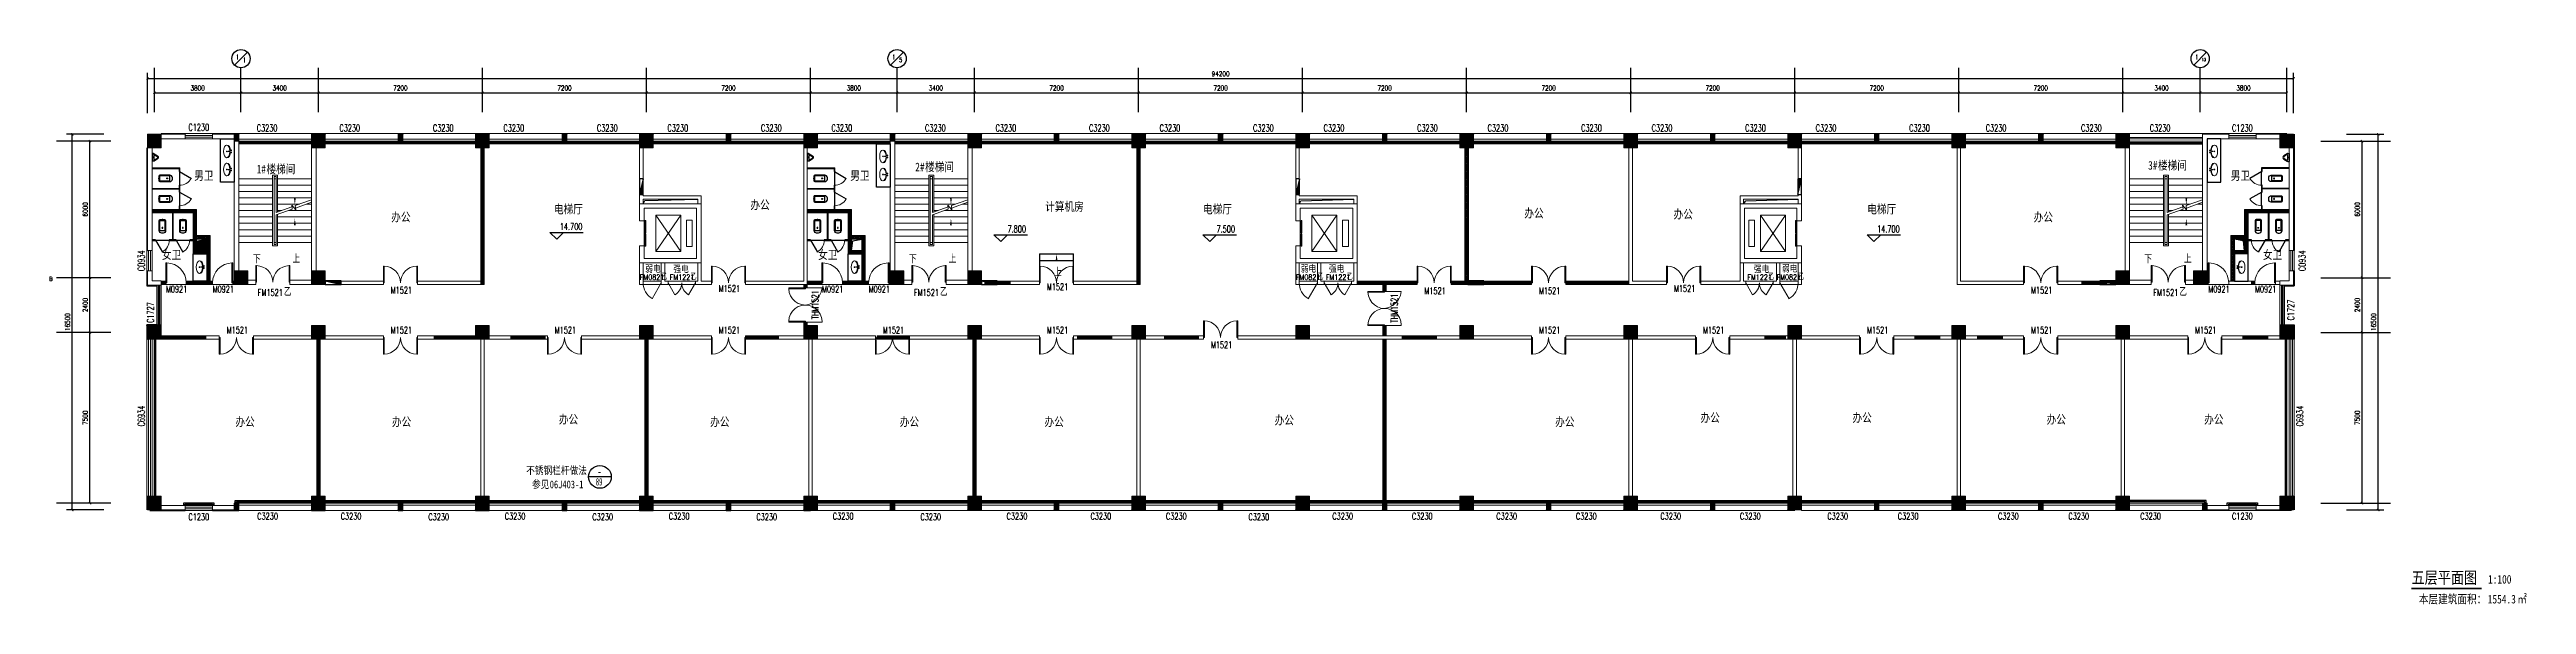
# Model space of a CAD drawing. Header units: millimetres. Extents: x 164760 to 3716174, y -1766400 to 11969.
# Drawn here: x 3476877 to 3585600, y -1576013 to -1551639 of the extents above; entities that cross this region are included whole.
import ezdxf
from ezdxf.enums import TextEntityAlignment as Align

# ---------------------------------------------------------------- set-up
doc = ezdxf.new("R2010")
doc.units = ezdxf.units.MM
doc.header["$LTSCALE"] = 1000
doc.linetypes.add('DASHEDX2', pattern=[1.5, 1, -0.5])
doc.layers.get('0').update_dxf_attribs({"color": 253, "linetype": 'CONTINUOUS'})
doc.layers.get('Defpoints').update_dxf_attribs({"color": 250, "linetype": 'CONTINUOUS', "lineweight": 0})
for name, color, linetype in [('3', 253, 'CONTINUOUS'), ('AXIS', 253, 'CONTINUOUS'), ('AXIS_TEXT', 253, 'CONTINUOUS'), ('DIM_ELEV', 253, 'CONTINUOUS'), ('DIM_IDEN', 253, 'CONTINUOUS'), ('DIM_SYMB', 253, 'CONTINUOUS'), ('LATRINE', 253, 'CONTINUOUS'), ('LVTRY', 253, 'CONTINUOUS'), ('PUB_TEXT', 253, 'CONTINUOUS'), ('SURFACE', 253, 'CONTINUOUS'), ('w-消火栓', 253, 'CONTINUOUS'), ('WINDOW_TEXT', 253, 'CONTINUOUS'), ('家具', 253, 'CONTINUOUS')]:
    doc.layers.add(name, color=color, linetype=linetype)
for name, color, linetype, lineweight in [('COLUMN', 253, 'CONTINUOUS', 0), ('FF-FIXT【洁具】', 253, 'CONTINUOUS', 0), ('PUB_HATCH', 253, 'CONTINUOUS', 0), ('RC-Modelling【天花造型】', 253, 'CONTINUOUS', 0), ('STAIR', 253, 'CONTINUOUS', 0), ('WALL', 253, 'CONTINUOUS', 0), ('Wall【墙体】', 253, 'CONTINUOUS', 0), ('WINDOW', 253, 'CONTINUOUS', 0)]:
    doc.layers.add(name, color=color, linetype=linetype, lineweight=lineweight)
doc.styles.add('-宋体', font='', dxfattribs={"width": 0.8})
doc.styles.add('_TCH_AXIS', font='COMPLEX', dxfattribs={"bigfont": 'GBCBIG'})
doc.styles.add('_TCH_DIM', font='SIMPLEX', dxfattribs={"bigfont": 'GBCBIG'})
doc.styles.add('_TCH_DIM_T3', font='SIMPLEX', dxfattribs={"width": 0.705882, "bigfont": 'GBCBIG'})
doc.styles.add('_TCH_WINDOW', font='SIMPLEX', dxfattribs={"bigfont": 'GBCBIG'})
doc.styles.get("Standard").update_dxf_attribs({"font": 'GBENOR', "bigfont": 'GBCBIG'})
doc.styles.add('宋体', font='', dxfattribs={"width": 0.7})
doc.styles.get('-宋体').set_extended_font_data('SimSun')
doc.styles.get('宋体').set_extended_font_data('SimSun')
doc.dimstyles.new('_TCH_ARCH&&100', dxfattribs={"dimtxt": 212.5, "dimasz": 100, "dimexe": 250, "dimexo": 300, "dimgap": 100, "dimtad": 1, "dimdec": 0, "dimzin": 0, "dimdsep": 46, "dimtxsty": '_TCH_DIM_T3', "dimblk": 'ARCHTICK', "dimcen": 0.09, "dimclrt": 7, "dimazin": 2, "dimtfac": 1, "dimtdec": 0, "dimtix": 1, "dimtmove": 2, "dimatfit": 3, "dimtolj": 1, "dimtzin": 0, "dimarcsym": 0})
pattern_1 = [(45, (3778355.65, -1406196.814), (-33.6759605, 33.6759605), []), (135, (3778355.65, -1406196.814), (-33.6759605, -33.6759605), [])]

msp = doc.modelspace()

# ---------------------------------------------------------------- texts
at = {"layer": 'PUB_TEXT', "width": 0.8}
for s, height, style, p in [('1#', 377.64, '宋体', (3485966.5, -1557079.7)), ('楼梯间', 377.64, '宋体', (3486398.5, -1557079.7)), ('2#', 377.64, '宋体', (3514876.8, -1556985.6)), ('楼梯间', 377.64, '宋体', (3515308.9, -1556985.6)), ('3#', 377.64, '宋体', (3568993.7, -1556914.7)), ('楼梯间', 377.64, '宋体', (3569425.8, -1556914.7)), ('男卫', 377.64, '宋体', (3483227.7, -1557367.2)), ('男卫', 377.64, '宋体', (3512027.7, -1557367.2)), ('男卫', 377.64, '宋体', (3572621.9, -1557367.2)), ('办公', 377.64, '宋体', (3491877.4, -1559189.5)), ('电梯厅', 377.64, '宋体', (3499019.2, -1558841.6)), ('办公', 377.64, '宋体', (3507642.4, -1558653.2)), ('计算机房', 377.64, '宋体', (3520579.9, -1558728.2)), ('电梯厅', 377.64, '宋体', (3527509.5, -1558841.6)), ('办公', 377.64, '宋体', (3541615.6, -1559019.8)), ('办公', 377.64, '宋体', (3548167.2, -1559064.3)), ('电梯厅', 377.64, '宋体', (3556665.7, -1558841.6)), ('办公', 377.64, '宋体', (3563970.7, -1559189.5)), ('女卫', 377.64, '宋体', (3481811.8, -1560845.7)), ('弱电', 302.11, '宋体', (3503022.3, -1561418.9)), ('强电', 302.11, '宋体', (3504258.8, -1561422.5)), ('女卫', 377.64, '宋体', (3510611.8, -1560845.7)), ('弱电', 302.11, '宋体', (3531800.5, -1561406.6)), ('强电', 302.11, '宋体', (3533037, -1561410.2)), ('强电', 302.11, '宋体', (3551686.2, -1561421.9)), ('弱电', 302.11, '宋体', (3552924, -1561399.3)), ('女卫', 377.64, '宋体', (3574034.9, -1560845.7)), ('办公', 377.64, '宋体', (3485038, -1568179.7)), ('办公', 377.64, '宋体', (3491908.4, -1568179.7)), ('办公', 377.64, '宋体', (3499236.8, -1568071.8)), ('办公', 377.64, '宋体', (3505874.8, -1568179.7)), ('办公', 377.64, '宋体', (3514199.1, -1568180.5)), ('办公', 377.64, '宋体', (3520551.1, -1568180.5)), ('办公', 377.64, '宋体', (3530653.4, -1568106.9)), ('办公', 377.64, '宋体', (3542967.2, -1568180.5)), ('办公', 377.64, '宋体', (3549348.4, -1567998.6)), ('办公', 377.64, '宋体', (3556019.8, -1567998.6)), ('办公', 377.64, '宋体', (3564539.1, -1568074.8)), ('办公', 377.64, '宋体', (3571455.3, -1568074.8)), ('不锈钢栏杆做法', 339.87, '-宋体', (3497798.9, -1570294.9)), ('参见', 339.87, '-宋体', (3498055.7, -1570909.7)), ('06J403-1', 339.87, '-宋体', (3498833.4, -1570909.7)), ('本层建筑面积：', 377.64, '宋体', (3580877.4, -1575967.5)), ('1554.3', 377.64, '宋体', (3583901.9, -1575967.5)), ('㎡', 377.6, '宋体', (3585198.1, -1575967.5))]:
    msp.add_text(s, height=height, dxfattribs=dict(at, style=style)).set_placement(p)
at = {"layer": 'PUB_TEXT', "color": 7}
for s, height, style, width, p in [('14.700', 297.5, '_TCH_DIM', 0.705882, (3499277.7, -1559565.5)), ('7.800', 297.5, '_TCH_DIM', 0.705882, (3518927.6, -1559670.8)), ('7.500', 297.5, '_TCH_DIM', 0.705882, (3528102, -1559670.8)), ('14.700', 297.5, '_TCH_DIM', 0.705882, (3557098.2, -1559670.8)), ('五层平面图', 528.69, '宋体', 0.8, (3580553.5, -1575095.6)), ('1:100', 377.64, '宋体', 0.8, (3583913, -1575095.6))]:
    msp.add_text(s, height=height, dxfattribs=dict(at, style=style, width=width)).set_placement(p)
at = {"layer": 'PUB_TEXT', "color": 7, "style": '_TCH_DIM'}
for s, p in [('下', (3485805, -1561023.7)), ('上', (3487540.7, -1561011.8)), ('下', (3514605, -1561023.7)), ('上', (3516340.7, -1561011.8)), ('上', (3520975.7, -1561604.7)), ('下', (3568830, -1561023.7)), ('上', (3570565.7, -1561011.8))]:
    msp.add_text(s, height=337.6, dxfattribs=at).set_placement(p)
at = {"layer": 'PUB_TEXT', "color": 7, "style": '宋体'}
for s, height, width, p, p2 in [('89', 321.87, 0.646957, (3500850.6, -1570786.2), (3501148.4, -1570786.2)), ('-', 351.7, 0.646676, (3500935.1, -1570352.3), (3501097.7, -1570352.3))]:
    msp.add_text(s, height=height, dxfattribs=dict(at, width=width)).set_placement(p, p2, align=Align.FIT)
at = {"layer": 'WINDOW_TEXT', "style": '_TCH_WINDOW', "width": 0.705882}
for s, height, p in [('FM1521', 297.5, (3486020.6, -1562462.1)), ('FM0821', 238, (3502786.5, -1561757.1)), ('FM1221', 238, (3504102.5, -1561757.1)), ('FM1521', 297.5, (3514820.6, -1562462.1)), ('FM0821', 238, (3531586.5, -1561757.1)), ('FM1221', 238, (3532902.5, -1561757.1)), ('FM1221', 238, (3551402.5, -1561757.1)), ('FM0821', 238, (3552686.5, -1561757.1)), ('FM1521', 297.5, (3569220.6, -1562462.1))]:
    msp.add_text(s, height=height, dxfattribs=at).set_placement(p)
at = {"layer": 'WINDOW_TEXT', "style": '_TCH_WINDOW'}
for height, p in [(337.6, (3487160.6, -1562462.1)), (270.1, (3503730.5, -1561757.1)), (270.1, (3505014.5, -1561757.1)), (337.6, (3515960.6, -1562462.1)), (270.1, (3532530.5, -1561757.1)), (270.1, (3533814.5, -1561757.1)), (270.1, (3552314.5, -1561757.1)), (270.1, (3553630.5, -1561757.1)), (337.6, (3570360.6, -1562462.1))]:
    msp.add_text('乙', height=height, dxfattribs=at).set_placement(p)

# ---------------------------------------------------------------- blocks, each defined once
blk = doc.blocks.new('A$C4D690477')
at = {"layer": 'FF-FIXT【洁具】', "color": 252}
for p, q in [((344, 302), (205, 285)), ((205, 285), (205, 267)), ((205, 267), (344, 249))]:
    blk.add_line(p, q, dxfattribs=at)
at = {"layer": 'FF-FIXT【洁具】', "color": 251}
blk.add_circle((145, 277), 16, dxfattribs=at)
at = {"layer": 'FF-FIXT【洁具】', "color": 252}
for centre in [(335, 320), (335, 231)]:
    blk.add_circle(centre, 17.9, dxfattribs=at)
at = {"layer": 'FF-FIXT【洁具】', "color": 181, "extrusion": (0, 0, -1)}
for centre, ratio, start_param, end_param in [((139, 277), 0.5, 4.7828846, 10.9342224), ((158, 277), 0.5310756, 3.0762391, 4.6381068), ((158, 277), 0.5310756, 4.7958155, 6.3485388)]:
    blk.add_ellipse(centre, major_axis=(0, -277), ratio=ratio, start_param=start_param, end_param=end_param, dxfattribs=at)
blk = doc.blocks.new('$lvtry$00000007')
for p, q in [((-170, 0, 0), (170, 0, 0)), ((-170, -61, 0), (-170, 0, 0)), ((-162, -88, 0), (-69, -231, 0)), ((-124, -91, 0), (-43, -216, 0)), ((-116, -76, 0), (116, -76, 0)), ((43, -216, 0), (124, -91, 0)), ((69, -231, 0), (162, -88, 0)), ((170, -61, 0), (170, 0, 0))]:
    blk.add_line(p, q)
blk.add_circle((0, -38, 0), 17.7)
for centre, radius, start, end in [((-120, -61, 0), 50, 180, 213.0863), ((-116, -86, 0), 10, 90, 213.0863), ((0, -191, 0), 80, 210, 330), ((0, -191, 0), 50, 210, 330), ((116, -86, 0), 10, 326.9137, 90), ((120, -61, 0), 50, 326.9137, 0)]:
    blk.add_arc(centre, radius, start, end)
blk = doc.blocks.new('$QC001_5')
blk.add_line((-325, 200), (325, 0))
blk.add_lwpolyline([(325, 0), (325, 200), (-325, 200), (-325, 0)], close=True)
blk.add_solid([(-325, 200), (325, 200), (-325, 200), (325, 0)])
at = {"flags": 1}
for tag in ['UNIT', 'WHAT', 'SPEC']:
    blk.add_attdef(tag, (0, 0), '', height=0.001, dxfattribs=at)
blk = doc.blocks.new('$DorLib2D$00000141')
at = {"color": 0}
for points in [[(-0.5, 0), (-0.5, 0.487)], [(-0.475, 0.487), (-0.5, 0.487)], [(-0.475, 0), (-0.475, 0.487)], [(-0.369, 0.473), (-0.475, 0.487)], [(-0.268, 0.435), (-0.369, 0.473)], [(-0.178, 0.377), (-0.268, 0.435)], [(-0.103, 0.3), (-0.178, 0.377)], [(-0.047, 0.208), (-0.103, 0.3)], [(-0.012, 0.107), (-0.047, 0.208)], [(0, 0), (-0.012, 0.107)], [(-0.012, -0.107), (0, 0)], [(0.012, 0.107), (0, 0)], [(0.047, 0.208), (0.012, 0.107)], [(0.103, 0.3), (0.047, 0.208)], [(0.178, 0.377), (0.103, 0.3)], [(0.268, 0.435), (0.178, 0.377)], [(0.369, 0.473), (0.268, 0.435)], [(0.475, 0.487), (0.369, 0.473)], [(0.475, 0), (0.475, 0.487)], [(0.475, 0.487), (0.5, 0.487)], [(0.5, 0), (0.5, 0.487)], [(-0.5, 0), (-0.475, 0)], [(0.5, 0), (0.475, 0)]]:
    blk.add_lwpolyline(points, dxfattribs=at)
at = {"color": 0, "linetype": 'DASHEDX2'}
for points in [[(0, 0), (0.03, -0.122), (0.086, -0.234), (0.165, -0.331), (0.264, -0.408), (0.378, -0.461), (0.5, -0.488)], [(-0.5, 0), (-0.5, -0.488)], [(-0.475, -0.488), (-0.5, -0.488)], [(-0.475, -0.487), (-0.369, -0.473)], [(-0.369, -0.473), (-0.268, -0.435)], [(-0.268, -0.435), (-0.178, -0.377)], [(-0.178, -0.377), (-0.103, -0.3)], [(-0.103, -0.3), (-0.047, -0.208)], [(-0.047, -0.208), (-0.012, -0.107)], [(0.5, 0), (0.5, -0.488)]]:
    blk.add_lwpolyline(points, dxfattribs=at)
blk = doc.blocks.new('$DorLib2D$00000002')
for p, q in [((-0.5, 0), (-0.5, 0.4875)), ((-0.475, 0.4875), (-0.5, 0.4875)), ((-0.5, 0), (-0.475, 0)), ((-0.475, 0), (-0.475, 0.4875)), ((0.475, 0), (0.475, 0.4875)), ((0.475, 0.4875), (0.5, 0.4875)), ((0.5, 0), (0.475, 0)), ((0.5, 0), (0.5, 0.4875))]:
    blk.add_line(p, q)
at = {"lineweight": 13}
for centre, start, end in [((-0.4875, 0), 0, 88.530716), ((0.4875, 0), 91.469284, 180)]:
    blk.add_arc(centre, 0.4875, start, end, dxfattribs=at)
blk = doc.blocks.new('$DorLib2D$00000001')
for p, q in [((0.45, 0.975), (0.5, 0.975)), ((0.45, 0), (0.45, 0.975)), ((0.5, 0), (0.45, 0)), ((0.5, 0), (0.5, 0.975))]:
    blk.add_line(p, q)
at = {"lineweight": 13}
blk.add_arc((0.475, 0), 0.975, 91.46928, 180, dxfattribs=at)
blk = doc.blocks.new('$lvtry$00000200')
for p, q in [((-140, -40, 0), (-140, -480, 0)), ((140, -470, 0), (-140, -470, 0)), ((-110, -40, 0), (-110, -470, 0)), ((100, 0, 0), (-100, 0, 0)), ((100, -30, 0), (-100, -30, 0)), ((-30, -590, 0), (30, -590, 0)), ((110, -470, 0), (110, -40, 0)), ((140, -480, 0), (140, -40, 0))]:
    blk.add_line(p, q)
blk.add_circle((0, -359, 0), 20)
for centre, radius, start, end in [((-100, -40, 0), 40, 90, 180), ((-30, -480, 0), 110, 180, 270), ((-100, -40, 0), 10, 90, 180), ((30, -480, 0), 110, 270, 0), ((100, -40, 0), 40, 0, 90), ((100, -40, 0), 10, 0, 90)]:
    blk.add_arc(centre, radius, start, end)
blk.add_point((0, 0))
blk = doc.blocks.new('$TCHSYS$APDOOR2D')
blk.add_line((0.5, 0), (0, 0.87))
at = {"lineweight": 13}
blk.add_arc((0.5, 0), 1, 120, 180, dxfattribs=at)
blk = doc.blocks.new('$TCHSYS$LDOR22D')
for p, q in [((-0.517, 0.833), (-0.017, 0.833)), ((-0.517, 0.833), (-0.517, 0.667)), ((-0.517, 0.667), (-0.017, 0.667)), ((-0.5, 0.5), (0.5, 0.5)), ((-0.017, 0.833), (-0.017, 0.667)), ((0.017, 0.833), (0.017, 0.667)), ((0.017, 0.833), (0.517, 0.833)), ((0.017, 0.667), (0.517, 0.667)), ((0.517, 0.833), (0.517, 0.667))]:
    blk.add_line(p, q)
blk = doc.blocks.new('$TCHSYS$WIN2D')
for p, q in [((-0.5, 0.5), (0.5, 0.5)), ((-0.5, 0.5), (-0.5, -0.5)), ((0.5, 0.5), (0.5, -0.5)), ((0.5, 0.167), (-0.5, 0.167)), ((0.5, -0.167), (-0.5, -0.167)), ((-0.5, -0.5), (0.5, -0.5))]:
    blk.add_line(p, q)
blk = doc.blocks.new('$WINLIB2D$00000004')
for p, q in [((-0.5, 0.5), (0.5, 0.5)), ((-0.5, 0.5), (-0.5, -0.5)), ((0.5, -0.5), (0.5, 0.5)), ((-0.5, 0.241), (0.5, 0.241)), ((-0.5, -0.5), (0.5, -0.5))]:
    blk.add_line(p, q)
blk = doc.blocks.new('$WINLIB2D$00000005')
for p, q in [((-0.5, 0.5), (0.5, 0.5)), ((-0.5, 0.5), (-0.5, -0.5)), ((0.5, 0.167), (-0.5, 0.167)), ((0.5, 0), (-0.5, 0)), ((0.5, -0.5), (0.5, 0.5)), ((0.5, -0.167), (-0.5, -0.167)), ((-0.5, -0.5), (0.5, -0.5))]:
    blk.add_line(p, q)
blk = doc.blocks.new('$DorLib2D$00000214')
at = {"color": 0}
blk.add_line((0.5, 0), (0, 0.87), dxfattribs=at)
blk.add_arc((0.5, 0), 1, 120, 180, dxfattribs=at)
blk = doc.blocks.new('$DorLib2D$00000215')
at = {"color": 0}
for p, q in [((-0.5, 0), (-0.25, 0.433)), ((0.5, 0), (0.25, 0.433))]:
    blk.add_line(p, q, dxfattribs=at)
for centre, start, end in [((-0.5, 0), 0, 60), ((0.5, 0), 120, 180)]:
    blk.add_arc(centre, 0.5, start, end, dxfattribs=at)
blk = doc.blocks.new('海龙_0918165925')
at = {"layer": 'PUB_HATCH'}
for points in [[(-43300, -300), (-43100, -300), (-43100, 0), (-43300, 0)], [(-47100, -600), (-46500, -600), (-46500, 0), (-47100, 0)], [(-39900, -600), (-39300, -600), (-39300, 0), (-39900, 0)], [(-36100, -300), (-35900, -300), (-35900, 0), (-36100, 0)], [(-32700, -600), (-32100, -600), (-32100, 0), (-32700, 0)], [(-28900, -300), (-28700, -300), (-28700, 0), (-28900, 0)], [(-25500, -600), (-24900, -600), (-24900, 0), (-25500, 0)], [(-21700, -300), (-21500, -300), (-21500, 0), (-21700, 0)], [(-18300, -600), (-17700, -600), (-17700, 0), (-18300, 0)], [(-14500, -300), (-14300, -300), (-14300, 0), (-14500, 0)], [(-11100, -600), (-10500, -600), (-10500, 0), (-11100, 0)], [(-7300, -300), (-7100, -300), (-7100, 0), (-7300, 0)], [(-3900, -600), (-3300, -600), (-3300, 0), (-3900, 0)], [(-100, -300), (100, -300), (100, 0), (-100, 0)], [(3300, -600), (3900, -600), (3900, 0), (3300, 0)], [(7100, -300), (7300, -300), (7300, 0), (7100, 0)], [(10500, -600), (11100, -600), (11100, 0), (10500, 0)], [(14300, -300), (14500, -300), (14500, 0), (14300, 0)], [(17700, -600), (18300, -600), (18300, 0), (17700, 0)], [(21500, -300), (21700, -300), (21700, 0), (21500, 0)], [(24900, -600), (25500, -600), (25500, 0), (24900, 0)], [(28700, -300), (28900, -300), (28900, 0), (28700, 0)], [(32100, -600), (32700, -600), (32700, 0), (32100, 0)], [(35900, -300), (36100, -300), (36100, 0), (35900, 0)], [(39300, -600), (39900, -600), (39900, 0), (39300, 0)], [(46500, -600), (47100, -600), (47100, 0), (46500, 0)], [(-43300, -6600), (-42700, -6600), (-42700, -6000), (-43300, -6000)], [(-39900, -6600), (-39300, -6600), (-39300, -6000), (-39900, -6000)], [(-14500, -6600), (-13900, -6600), (-13900, -6000), (-14500, -6000)], [(-11100, -6600), (-10500, -6600), (-10500, -6000), (-11100, -6000)], [(39300, -6600), (39900, -6600), (39900, -6000), (39300, -6000)], [(42700, -6600), (43300, -6600), (43300, -6000), (42700, -6000)], [(-47100, -9000), (-46500, -9000), (-46500, -8400), (-47100, -8400)], [(-39900, -9000), (-39300, -9000), (-39300, -8400), (-39900, -8400)], [(-32700, -9000), (-32100, -9000), (-32100, -8400), (-32700, -8400)], [(-25500, -9000), (-24900, -9000), (-24900, -8400), (-25500, -8400)], [(-18300, -9000), (-17700, -9000), (-17700, -8400), (-18300, -8400)], [(-11100, -9000), (-10500, -9000), (-10500, -8400), (-11100, -8400)], [(-3900, -9000), (-3300, -9000), (-3300, -8400), (-3900, -8400)], [(3300, -9000), (3900, -9000), (3900, -8400), (3300, -8400)], [(10500, -9000), (11100, -9000), (11100, -8400), (10500, -8400)], [(17700, -9000), (18300, -9000), (18300, -8400), (17700, -8400)], [(24900, -9000), (25500, -9000), (25500, -8400), (24900, -8400)], [(32100, -9000), (32700, -9000), (32700, -8400), (32100, -8400)], [(39300, -9000), (39900, -9000), (39900, -8400), (39300, -8400)], [(46500, -9000), (47100, -9000), (47100, -8400), (46500, -8400)], [(-47100, -16500), (-46500, -16500), (-46500, -15900), (-47100, -15900)], [(-43300, -16500), (-43100, -16500), (-43100, -16200), (-43300, -16200)], [(-39900, -16500), (-39300, -16500), (-39300, -15900), (-39900, -15900)], [(-36100, -16500), (-35900, -16500), (-35900, -16200), (-36100, -16200)], [(-32700, -16500), (-32100, -16500), (-32100, -15900), (-32700, -15900)], [(-28900, -16500), (-28700, -16500), (-28700, -16200), (-28900, -16200)], [(-25500, -16500), (-24900, -16500), (-24900, -15900), (-25500, -15900)], [(-21700, -16500), (-21500, -16500), (-21500, -16200), (-21700, -16200)], [(-18300, -16500), (-17700, -16500), (-17700, -15900), (-18300, -15900)], [(-14300, -16200), (-14500, -16200), (-14500, -16500), (-14300, -16500)], [(-11100, -16500), (-10500, -16500), (-10500, -15900), (-11100, -15900)], [(-7100, -16200), (-7300, -16200), (-7300, -16500), (-7100, -16500)], [(-3900, -16500), (-3300, -16500), (-3300, -15900), (-3900, -15900)], [(100, -16200), (-100, -16200), (-100, -16500), (100, -16500)], [(3300, -16500), (3900, -16500), (3900, -15900), (3300, -15900)], [(7300, -16200), (7100, -16200), (7100, -16500), (7300, -16500)], [(10500, -16500), (11100, -16500), (11100, -15900), (10500, -15900)], [(14500, -16200), (14300, -16200), (14300, -16500), (14500, -16500)], [(17700, -16500), (18300, -16500), (18300, -15900), (17700, -15900)], [(21700, -16200), (21500, -16200), (21500, -16500), (21700, -16500)], [(24900, -16500), (25500, -16500), (25500, -15900), (24900, -15900)], [(28900, -16200), (28700, -16200), (28700, -16500), (28900, -16500)], [(32100, -16500), (32700, -16500), (32700, -15900), (32100, -15900)], [(36100, -16200), (35900, -16200), (35900, -16500), (36100, -16500)], [(39300, -16500), (39900, -16500), (39900, -15900), (39300, -15900)], [(43300, -16200), (43100, -16200), (43100, -16500), (43300, -16500)], [(46500, -16500), (47100, -16500), (47100, -15900), (46500, -15900)]]:
    blk.add_hatch(color=256, dxfattribs=at).paths.add_polyline_path(points)
at = {"layer": 'COLUMN'}
for p, q in [((-46500, 0), (-47100, 0)), ((-47100, 0), (-47100, -600)), ((-47100, -600), (-46500, -600)), ((-46500, -600), (-46500, 0)), ((-39300, 0), (-39900, 0)), ((-39900, -300), (-39900, -600)), ((-39900, -600), (-39300, -600)), ((-39300, -600), (-39300, -300)), ((-32100, 0), (-32700, 0)), ((-32700, -300), (-32700, -600)), ((-32700, -600), (-32100, -600)), ((-32100, -600), (-32100, -300)), ((-24900, 0), (-25500, 0)), ((-25500, -300), (-25500, -600)), ((-25500, -600), (-24900, -600)), ((-24900, -600), (-24900, -300)), ((-17700, 0), (-18300, 0)), ((-18300, -300), (-18300, -600)), ((-18300, -600), (-17700, -600)), ((-17700, -600), (-17700, -300)), ((-10500, 0), (-11100, 0)), ((-11100, -300), (-11100, -600)), ((-11100, -600), (-10500, -600)), ((-10500, -600), (-10500, -300)), ((-3300, 0), (-3900, 0)), ((-3900, -300), (-3900, -600)), ((-3900, -600), (-3300, -600)), ((-3300, -600), (-3300, -300)), ((3900, 0), (3300, 0)), ((3300, -300), (3300, -600)), ((3300, -600), (3900, -600)), ((3900, -600), (3900, -300)), ((11100, 0), (10500, 0)), ((10500, -300), (10500, -600)), ((10500, -600), (11100, -600)), ((11100, -600), (11100, -300)), ((18300, 0), (17700, 0)), ((17700, -300), (17700, -600)), ((17700, -600), (18300, -600)), ((18300, -600), (18300, -300)), ((25500, 0), (24900, 0)), ((24900, -300), (24900, -600)), ((24900, -600), (25500, -600)), ((25500, -600), (25500, -300)), ((32700, 0), (32100, 0)), ((32100, -300), (32100, -600)), ((32100, -600), (32700, -600)), ((32700, -600), (32700, -300)), ((39900, 0), (39300, 0)), ((39300, -300), (39300, -600)), ((39300, -600), (39900, -600)), ((39900, -600), (39900, 0)), ((47100, 0), (46500, 0)), ((46500, 0), (46500, -600)), ((46500, -600), (47100, -600)), ((47100, -600), (47100, 0)), ((-42700, -6000), (-43300, -6000)), ((-43300, -6000), (-43300, -6600)), ((-42700, -6600), (-42700, -6000)), ((-39300, -6000), (-39900, -6000)), ((-39900, -6000), (-39900, -6600)), ((-39300, -6600), (-39300, -6000)), ((-13900, -6000), (-14500, -6000)), ((-14500, -6000), (-14500, -6600)), ((-13900, -6600), (-13900, -6000)), ((-10500, -6000), (-11100, -6000)), ((-11100, -6000), (-11100, -6600)), ((-10500, -6600), (-10500, -6000)), ((39900, -6000), (39300, -6000)), ((39300, -6000), (39300, -6600)), ((39900, -6600), (39900, -6000)), ((43300, -6000), (42700, -6000)), ((42700, -6000), (42700, -6600)), ((43300, -6600), (43300, -6000)), ((-43300, -6600), (-42700, -6600)), ((-39900, -6600), (-39300, -6600)), ((-14500, -6600), (-13900, -6600)), ((-11100, -6600), (-10500, -6600)), ((39300, -6600), (39900, -6600)), ((42700, -6600), (43300, -6600)), ((-46500, -8400), (-47100, -8400)), ((-47100, -8400), (-47100, -9000)), ((-46500, -9000), (-46500, -8400)), ((-39300, -8400), (-39900, -8400)), ((-39900, -8400), (-39900, -9000)), ((-39300, -9000), (-39300, -8400)), ((-32100, -8400), (-32700, -8400)), ((-32700, -8400), (-32700, -9000)), ((-32100, -9000), (-32100, -8400)), ((-24900, -8400), (-25500, -8400)), ((-25500, -8400), (-25500, -9000)), ((-24900, -9000), (-24900, -8400)), ((-17700, -8400), (-18300, -8400)), ((-18300, -8400), (-18300, -9000)), ((-17700, -9000), (-17700, -8400)), ((-10500, -8400), (-11100, -8400)), ((-11100, -8400), (-11100, -9000)), ((-10500, -9000), (-10500, -8400)), ((-3300, -8400), (-3900, -8400)), ((-3900, -8400), (-3900, -9000)), ((-3300, -9000), (-3300, -8400)), ((3900, -8400), (3300, -8400)), ((3300, -8400), (3300, -9000)), ((3900, -9000), (3900, -8400)), ((11100, -8400), (10500, -8400)), ((10500, -8400), (10500, -9000)), ((11100, -9000), (11100, -8400)), ((18300, -8400), (17700, -8400)), ((17700, -8400), (17700, -9000)), ((18300, -9000), (18300, -8400)), ((25500, -8400), (24900, -8400)), ((24900, -8400), (24900, -9000)), ((25500, -9000), (25500, -8400)), ((32700, -8400), (32100, -8400)), ((32100, -8400), (32100, -9000)), ((32700, -9000), (32700, -8400)), ((39900, -8400), (39300, -8400)), ((39300, -8400), (39300, -9000)), ((39900, -9000), (39900, -8400)), ((47100, -8400), (46500, -8400)), ((46500, -8400), (46500, -9000)), ((47100, -9000), (47100, -8400)), ((-47100, -9000), (-46500, -9000)), ((-39900, -9000), (-39300, -9000)), ((-32700, -9000), (-32100, -9000)), ((-25500, -9000), (-24900, -9000)), ((-18300, -9000), (-17700, -9000)), ((-11100, -9000), (-10500, -9000)), ((-3900, -9000), (-3300, -9000)), ((3300, -9000), (3900, -9000)), ((10500, -9000), (11100, -9000)), ((17700, -9000), (18300, -9000)), ((24900, -9000), (25500, -9000)), ((32100, -9000), (32700, -9000)), ((39300, -9000), (39900, -9000)), ((46500, -9000), (47100, -9000)), ((-46500, -15900), (-47100, -15900)), ((-47100, -15900), (-47100, -16500)), ((-46500, -16500), (-46500, -15900)), ((-39300, -15900), (-39900, -15900)), ((-39900, -15900), (-39900, -16200)), ((-39300, -16200), (-39300, -15900)), ((-32100, -15900), (-32700, -15900)), ((-32700, -15900), (-32700, -16200)), ((-32100, -16200), (-32100, -15900)), ((-24900, -15900), (-25500, -15900)), ((-25500, -15900), (-25500, -16200)), ((-24900, -16200), (-24900, -15900)), ((-17700, -15900), (-18300, -15900)), ((-18300, -15900), (-18300, -16200)), ((-17700, -16200), (-17700, -15900)), ((-10500, -15900), (-11100, -15900)), ((-11100, -15900), (-11100, -16200)), ((-10500, -16200), (-10500, -15900)), ((-3300, -15900), (-3900, -15900)), ((-3900, -15900), (-3900, -16200)), ((-3300, -16200), (-3300, -15900)), ((3900, -15900), (3300, -15900)), ((3300, -15900), (3300, -16200)), ((3900, -16200), (3900, -15900)), ((11100, -15900), (10500, -15900)), ((10500, -15900), (10500, -16200)), ((11100, -16200), (11100, -15900)), ((18300, -15900), (17700, -15900)), ((17700, -15900), (17700, -16200)), ((18300, -16200), (18300, -15900)), ((25500, -15900), (24900, -15900)), ((24900, -15900), (24900, -16200)), ((25500, -16200), (25500, -15900)), ((32700, -15900), (32100, -15900)), ((32100, -15900), (32100, -16200)), ((32700, -16200), (32700, -15900)), ((39900, -15900), (39300, -15900)), ((39300, -15900), (39300, -16200)), ((39900, -16200), (39900, -15900)), ((47100, -15900), (46500, -15900)), ((46500, -15900), (46500, -16500)), ((47100, -16500), (47100, -15900)), ((-47100, -16500), (-46500, -16500)), ((-39900, -16500), (-39300, -16500)), ((-32700, -16500), (-32100, -16500)), ((-25500, -16500), (-24900, -16500)), ((-18300, -16500), (-17700, -16500)), ((-11100, -16500), (-10500, -16500)), ((-3900, -16500), (-3300, -16500)), ((3300, -16500), (3900, -16500)), ((10500, -16500), (11100, -16500)), ((17700, -16500), (18300, -16500)), ((24900, -16500), (25500, -16500)), ((32100, -16500), (32700, -16500)), ((39300, -16500), (39900, -16500)), ((46500, -16500), (47100, -16500))]:
    blk.add_line(p, q, dxfattribs=at)
blk = doc.blocks.new('_ArchTick')
at = {"color": 2, "linetype": 'ByBlock', "const_width": 0.4}
blk.add_lwpolyline([(-0.5, -0.5), (0.5, 0.5)], dxfattribs=at)
blk = doc.blocks.new('*D611')
at = {"layer": 'AXIS', "color": 0, "lineweight": -2, "transparency": 16777216}
for p, q in [((3571280, -1554394), (3571280, -1553288)), ((3571280, -1553538), (3575080, -1553538)), ((3575080, -1554394), (3575080, -1553288))]:
    blk.add_line(p, q, dxfattribs=at)
at = {"layer": 'Defpoints', "color": 0, "transparency": 16777216}
for p in [(3575080, -1553538), (3571280, -1554694), (3575080, -1554694)]:
    blk.add_point(p, dxfattribs=at)
at = {"layer": 'AXIS', "color": 0, "lineweight": -2, "transparency": 16777216, "xscale": 100, "yscale": 100, "zscale": 100, "rotation": 180}
blk.add_blockref('_ArchTick', (3571280, -1553538), dxfattribs=at)
at = {"layer": 'AXIS', "color": 0, "lineweight": -2, "transparency": 16777216, "xscale": 100, "yscale": 100, "zscale": 100}
blk.add_blockref('_ArchTick', (3575080, -1553538), dxfattribs=at)
at = {"layer": 'AXIS', "color": 7, "transparency": 16777216, "insert": (3573180, -1553332), "char_height": 212.5, "attachment_point": 5, "style": '_TCH_DIM_T3'}
blk.add_mtext('\\A1;3800', dxfattribs=at)
blk = doc.blocks.new('*D612')
at = {"layer": 'AXIS', "color": 0, "lineweight": -2, "transparency": 16777216}
for p, q in [((3567880, -1554394), (3567880, -1553288)), ((3567880, -1553538), (3571280, -1553538)), ((3571280, -1554394), (3571280, -1553288))]:
    blk.add_line(p, q, dxfattribs=at)
at = {"layer": 'Defpoints', "color": 0, "transparency": 16777216}
for p in [(3571280, -1553538), (3567880, -1554694), (3571280, -1554694)]:
    blk.add_point(p, dxfattribs=at)
at = {"layer": 'AXIS', "color": 0, "lineweight": -2, "transparency": 16777216, "xscale": 100, "yscale": 100, "zscale": 100, "rotation": 180}
blk.add_blockref('_ArchTick', (3567880, -1553538), dxfattribs=at)
at = {"layer": 'AXIS', "color": 0, "lineweight": -2, "transparency": 16777216, "xscale": 100, "yscale": 100, "zscale": 100}
blk.add_blockref('_ArchTick', (3571280, -1553538), dxfattribs=at)
at = {"layer": 'AXIS', "color": 7, "transparency": 16777216, "insert": (3569580, -1553332), "char_height": 212.5, "attachment_point": 5, "style": '_TCH_DIM_T3'}
blk.add_mtext('\\A1;3400', dxfattribs=at)
blk = doc.blocks.new('*D613')
at = {"layer": 'AXIS', "color": 0, "lineweight": -2, "transparency": 16777216}
for p, q in [((3560680, -1554394), (3560680, -1553288)), ((3560680, -1553538), (3567880, -1553538)), ((3567880, -1554394), (3567880, -1553288))]:
    blk.add_line(p, q, dxfattribs=at)
at = {"layer": 'Defpoints', "color": 0, "transparency": 16777216}
for p in [(3567880, -1553538), (3560680, -1554694), (3567880, -1554694)]:
    blk.add_point(p, dxfattribs=at)
at = {"layer": 'AXIS', "color": 0, "lineweight": -2, "transparency": 16777216, "xscale": 100, "yscale": 100, "zscale": 100, "rotation": 180}
blk.add_blockref('_ArchTick', (3560680, -1553538), dxfattribs=at)
at = {"layer": 'AXIS', "color": 0, "lineweight": -2, "transparency": 16777216, "xscale": 100, "yscale": 100, "zscale": 100}
blk.add_blockref('_ArchTick', (3567880, -1553538), dxfattribs=at)
at = {"layer": 'AXIS', "color": 7, "transparency": 16777216, "insert": (3564280, -1553332), "char_height": 212.5, "attachment_point": 5, "style": '_TCH_DIM_T3'}
blk.add_mtext('\\A1;7200', dxfattribs=at)
blk = doc.blocks.new('*D614')
at = {"layer": 'AXIS', "color": 0, "lineweight": -2, "transparency": 16777216}
for p, q in [((3553480, -1554394), (3553480, -1553288)), ((3553480, -1553538), (3560680, -1553538)), ((3560680, -1554394), (3560680, -1553288))]:
    blk.add_line(p, q, dxfattribs=at)
at = {"layer": 'Defpoints', "color": 0, "transparency": 16777216}
for p in [(3560680, -1553538), (3553480, -1554694), (3560680, -1554694)]:
    blk.add_point(p, dxfattribs=at)
at = {"layer": 'AXIS', "color": 0, "lineweight": -2, "transparency": 16777216, "xscale": 100, "yscale": 100, "zscale": 100, "rotation": 180}
blk.add_blockref('_ArchTick', (3553480, -1553538), dxfattribs=at)
at = {"layer": 'AXIS', "color": 0, "lineweight": -2, "transparency": 16777216, "xscale": 100, "yscale": 100, "zscale": 100}
blk.add_blockref('_ArchTick', (3560680, -1553538), dxfattribs=at)
at = {"layer": 'AXIS', "color": 7, "transparency": 16777216, "insert": (3557080, -1553332), "char_height": 212.5, "attachment_point": 5, "style": '_TCH_DIM_T3'}
blk.add_mtext('\\A1;7200', dxfattribs=at)
blk = doc.blocks.new('*D615')
at = {"layer": 'AXIS', "color": 0, "lineweight": -2, "transparency": 16777216}
for p, q in [((3546280, -1554394), (3546280, -1553288)), ((3546280, -1553538), (3553480, -1553538)), ((3553480, -1554394), (3553480, -1553288))]:
    blk.add_line(p, q, dxfattribs=at)
at = {"layer": 'Defpoints', "color": 0, "transparency": 16777216}
for p in [(3553480, -1553538), (3546280, -1554694), (3553480, -1554694)]:
    blk.add_point(p, dxfattribs=at)
at = {"layer": 'AXIS', "color": 0, "lineweight": -2, "transparency": 16777216, "xscale": 100, "yscale": 100, "zscale": 100, "rotation": 180}
blk.add_blockref('_ArchTick', (3546280, -1553538), dxfattribs=at)
at = {"layer": 'AXIS', "color": 0, "lineweight": -2, "transparency": 16777216, "xscale": 100, "yscale": 100, "zscale": 100}
blk.add_blockref('_ArchTick', (3553480, -1553538), dxfattribs=at)
at = {"layer": 'AXIS', "color": 7, "transparency": 16777216, "insert": (3549880, -1553332), "char_height": 212.5, "attachment_point": 5, "style": '_TCH_DIM_T3'}
blk.add_mtext('\\A1;7200', dxfattribs=at)
blk = doc.blocks.new('*D616')
at = {"layer": 'AXIS', "color": 0, "lineweight": -2, "transparency": 16777216}
for p, q in [((3539080, -1554394), (3539080, -1553288)), ((3539080, -1553538), (3546280, -1553538)), ((3546280, -1554394), (3546280, -1553288))]:
    blk.add_line(p, q, dxfattribs=at)
at = {"layer": 'Defpoints', "color": 0, "transparency": 16777216}
for p in [(3546280, -1553538), (3539080, -1554694), (3546280, -1554694)]:
    blk.add_point(p, dxfattribs=at)
at = {"layer": 'AXIS', "color": 0, "lineweight": -2, "transparency": 16777216, "xscale": 100, "yscale": 100, "zscale": 100, "rotation": 180}
blk.add_blockref('_ArchTick', (3539080, -1553538), dxfattribs=at)
at = {"layer": 'AXIS', "color": 0, "lineweight": -2, "transparency": 16777216, "xscale": 100, "yscale": 100, "zscale": 100}
blk.add_blockref('_ArchTick', (3546280, -1553538), dxfattribs=at)
at = {"layer": 'AXIS', "color": 7, "transparency": 16777216, "insert": (3542680, -1553332), "char_height": 212.5, "attachment_point": 5, "style": '_TCH_DIM_T3'}
blk.add_mtext('\\A1;7200', dxfattribs=at)
blk = doc.blocks.new('*D602')
at = {"layer": 'AXIS', "color": 0, "lineweight": -2, "transparency": 16777216}
for p, q in [((3531880, -1554394), (3531880, -1553288)), ((3531880, -1553538), (3539080, -1553538)), ((3539080, -1554394), (3539080, -1553288))]:
    blk.add_line(p, q, dxfattribs=at)
at = {"layer": 'Defpoints', "color": 0, "transparency": 16777216}
for p in [(3539080, -1553538), (3531880, -1554694), (3539080, -1554694)]:
    blk.add_point(p, dxfattribs=at)
at = {"layer": 'AXIS', "color": 0, "lineweight": -2, "transparency": 16777216, "xscale": 100, "yscale": 100, "zscale": 100, "rotation": 180}
blk.add_blockref('_ArchTick', (3531880, -1553538), dxfattribs=at)
at = {"layer": 'AXIS', "color": 0, "lineweight": -2, "transparency": 16777216, "xscale": 100, "yscale": 100, "zscale": 100}
blk.add_blockref('_ArchTick', (3539080, -1553538), dxfattribs=at)
at = {"layer": 'AXIS', "color": 7, "transparency": 16777216, "insert": (3535480, -1553332), "char_height": 212.5, "attachment_point": 5, "style": '_TCH_DIM_T3'}
blk.add_mtext('\\A1;7200', dxfattribs=at)
blk = doc.blocks.new('*D603')
at = {"layer": 'AXIS', "color": 0, "lineweight": -2, "transparency": 16777216}
for p, q in [((3524680, -1554394), (3524680, -1553288)), ((3524680, -1553538), (3531880, -1553538)), ((3531880, -1554394), (3531880, -1553288))]:
    blk.add_line(p, q, dxfattribs=at)
at = {"layer": 'Defpoints', "color": 0, "transparency": 16777216}
for p in [(3531880, -1553538), (3524680, -1554694), (3531880, -1554694)]:
    blk.add_point(p, dxfattribs=at)
at = {"layer": 'AXIS', "color": 0, "lineweight": -2, "transparency": 16777216, "xscale": 100, "yscale": 100, "zscale": 100, "rotation": 180}
blk.add_blockref('_ArchTick', (3524680, -1553538), dxfattribs=at)
at = {"layer": 'AXIS', "color": 0, "lineweight": -2, "transparency": 16777216, "xscale": 100, "yscale": 100, "zscale": 100}
blk.add_blockref('_ArchTick', (3531880, -1553538), dxfattribs=at)
at = {"layer": 'AXIS', "color": 7, "transparency": 16777216, "insert": (3528280, -1553332), "char_height": 212.5, "attachment_point": 5, "style": '_TCH_DIM_T3'}
blk.add_mtext('\\A1;7200', dxfattribs=at)
blk = doc.blocks.new('*D604')
at = {"layer": 'AXIS', "color": 0, "lineweight": -2, "transparency": 16777216}
for p, q in [((3517480, -1554394), (3517480, -1553288)), ((3517480, -1553538), (3524680, -1553538)), ((3524680, -1554394), (3524680, -1553288))]:
    blk.add_line(p, q, dxfattribs=at)
at = {"layer": 'Defpoints', "color": 0, "transparency": 16777216}
for p in [(3524680, -1553538), (3517480, -1554694), (3524680, -1554694)]:
    blk.add_point(p, dxfattribs=at)
at = {"layer": 'AXIS', "color": 0, "lineweight": -2, "transparency": 16777216, "xscale": 100, "yscale": 100, "zscale": 100, "rotation": 180}
blk.add_blockref('_ArchTick', (3517480, -1553538), dxfattribs=at)
at = {"layer": 'AXIS', "color": 0, "lineweight": -2, "transparency": 16777216, "xscale": 100, "yscale": 100, "zscale": 100}
blk.add_blockref('_ArchTick', (3524680, -1553538), dxfattribs=at)
at = {"layer": 'AXIS', "color": 7, "transparency": 16777216, "insert": (3521080, -1553332), "char_height": 212.5, "attachment_point": 5, "style": '_TCH_DIM_T3'}
blk.add_mtext('\\A1;7200', dxfattribs=at)
blk = doc.blocks.new('*D605')
at = {"layer": 'AXIS', "color": 0, "lineweight": -2, "transparency": 16777216}
for p, q in [((3514080, -1554394), (3514080, -1553288)), ((3514080, -1553538), (3517480, -1553538)), ((3517480, -1554394), (3517480, -1553288))]:
    blk.add_line(p, q, dxfattribs=at)
at = {"layer": 'Defpoints', "color": 0, "transparency": 16777216}
for p in [(3517480, -1553538), (3514080, -1554694), (3517480, -1554694)]:
    blk.add_point(p, dxfattribs=at)
at = {"layer": 'AXIS', "color": 0, "lineweight": -2, "transparency": 16777216, "xscale": 100, "yscale": 100, "zscale": 100, "rotation": 180}
blk.add_blockref('_ArchTick', (3514080, -1553538), dxfattribs=at)
at = {"layer": 'AXIS', "color": 0, "lineweight": -2, "transparency": 16777216, "xscale": 100, "yscale": 100, "zscale": 100}
blk.add_blockref('_ArchTick', (3517480, -1553538), dxfattribs=at)
at = {"layer": 'AXIS', "color": 7, "transparency": 16777216, "insert": (3515780, -1553332), "char_height": 212.5, "attachment_point": 5, "style": '_TCH_DIM_T3'}
blk.add_mtext('\\A1;3400', dxfattribs=at)
blk = doc.blocks.new('*D606')
at = {"layer": 'AXIS', "color": 0, "lineweight": -2, "transparency": 16777216}
for p, q in [((3510280, -1554394), (3510280, -1553288)), ((3510280, -1553538), (3514080, -1553538)), ((3514080, -1554394), (3514080, -1553288))]:
    blk.add_line(p, q, dxfattribs=at)
at = {"layer": 'Defpoints', "color": 0, "transparency": 16777216}
for p in [(3514080, -1553538), (3510280, -1554694), (3514080, -1554694)]:
    blk.add_point(p, dxfattribs=at)
at = {"layer": 'AXIS', "color": 0, "lineweight": -2, "transparency": 16777216, "xscale": 100, "yscale": 100, "zscale": 100, "rotation": 180}
blk.add_blockref('_ArchTick', (3510280, -1553538), dxfattribs=at)
at = {"layer": 'AXIS', "color": 0, "lineweight": -2, "transparency": 16777216, "xscale": 100, "yscale": 100, "zscale": 100}
blk.add_blockref('_ArchTick', (3514080, -1553538), dxfattribs=at)
at = {"layer": 'AXIS', "color": 7, "transparency": 16777216, "insert": (3512180, -1553332), "char_height": 212.5, "attachment_point": 5, "style": '_TCH_DIM_T3'}
blk.add_mtext('\\A1;3800', dxfattribs=at)
blk = doc.blocks.new('*D607')
at = {"layer": 'AXIS', "color": 0, "lineweight": -2, "transparency": 16777216}
for p, q in [((3503080, -1554394), (3503080, -1553288)), ((3503080, -1553538), (3510280, -1553538)), ((3510280, -1554394), (3510280, -1553288))]:
    blk.add_line(p, q, dxfattribs=at)
at = {"layer": 'Defpoints', "color": 0, "transparency": 16777216}
for p in [(3510280, -1553538), (3503080, -1554694), (3510280, -1554694)]:
    blk.add_point(p, dxfattribs=at)
at = {"layer": 'AXIS', "color": 0, "lineweight": -2, "transparency": 16777216, "xscale": 100, "yscale": 100, "zscale": 100, "rotation": 180}
blk.add_blockref('_ArchTick', (3503080, -1553538), dxfattribs=at)
at = {"layer": 'AXIS', "color": 0, "lineweight": -2, "transparency": 16777216, "xscale": 100, "yscale": 100, "zscale": 100}
blk.add_blockref('_ArchTick', (3510280, -1553538), dxfattribs=at)
at = {"layer": 'AXIS', "color": 7, "transparency": 16777216, "insert": (3506680, -1553332), "char_height": 212.5, "attachment_point": 5, "style": '_TCH_DIM_T3'}
blk.add_mtext('\\A1;7200', dxfattribs=at)
blk = doc.blocks.new('*D608')
at = {"layer": 'AXIS', "color": 0, "lineweight": -2, "transparency": 16777216}
for p, q in [((3495880, -1554394), (3495880, -1553288)), ((3495880, -1553538), (3503080, -1553538)), ((3503080, -1554394), (3503080, -1553288))]:
    blk.add_line(p, q, dxfattribs=at)
at = {"layer": 'Defpoints', "color": 0, "transparency": 16777216}
for p in [(3503080, -1553538), (3495880, -1554694), (3503080, -1554694)]:
    blk.add_point(p, dxfattribs=at)
at = {"layer": 'AXIS', "color": 0, "lineweight": -2, "transparency": 16777216, "xscale": 100, "yscale": 100, "zscale": 100, "rotation": 180}
blk.add_blockref('_ArchTick', (3495880, -1553538), dxfattribs=at)
at = {"layer": 'AXIS', "color": 0, "lineweight": -2, "transparency": 16777216, "xscale": 100, "yscale": 100, "zscale": 100}
blk.add_blockref('_ArchTick', (3503080, -1553538), dxfattribs=at)
at = {"layer": 'AXIS', "color": 7, "transparency": 16777216, "insert": (3499480, -1553332), "char_height": 212.5, "attachment_point": 5, "style": '_TCH_DIM_T3'}
blk.add_mtext('\\A1;7200', dxfattribs=at)
blk = doc.blocks.new('*D609')
at = {"layer": 'AXIS', "color": 0, "lineweight": -2, "transparency": 16777216}
for p, q in [((3488680, -1554394), (3488680, -1553288)), ((3488680, -1553538), (3495880, -1553538)), ((3495880, -1554394), (3495880, -1553288))]:
    blk.add_line(p, q, dxfattribs=at)
at = {"layer": 'Defpoints', "color": 0, "transparency": 16777216}
for p in [(3495880, -1553538), (3488680, -1554694), (3495880, -1554694)]:
    blk.add_point(p, dxfattribs=at)
at = {"layer": 'AXIS', "color": 0, "lineweight": -2, "transparency": 16777216, "xscale": 100, "yscale": 100, "zscale": 100, "rotation": 180}
blk.add_blockref('_ArchTick', (3488680, -1553538), dxfattribs=at)
at = {"layer": 'AXIS', "color": 0, "lineweight": -2, "transparency": 16777216, "xscale": 100, "yscale": 100, "zscale": 100}
blk.add_blockref('_ArchTick', (3495880, -1553538), dxfattribs=at)
at = {"layer": 'AXIS', "color": 7, "transparency": 16777216, "insert": (3492280, -1553332), "char_height": 212.5, "attachment_point": 5, "style": '_TCH_DIM_T3'}
blk.add_mtext('\\A1;7200', dxfattribs=at)
blk = doc.blocks.new('*D610')
at = {"layer": 'AXIS', "color": 0, "lineweight": -2, "transparency": 16777216}
for p, q in [((3485280, -1554394), (3485280, -1553288)), ((3485280, -1553538), (3488680, -1553538)), ((3488680, -1554394), (3488680, -1553288))]:
    blk.add_line(p, q, dxfattribs=at)
at = {"layer": 'Defpoints', "color": 0, "transparency": 16777216}
for p in [(3488680, -1553538), (3485280, -1554694), (3488680, -1554694)]:
    blk.add_point(p, dxfattribs=at)
at = {"layer": 'AXIS', "color": 0, "lineweight": -2, "transparency": 16777216, "xscale": 100, "yscale": 100, "zscale": 100, "rotation": 180}
blk.add_blockref('_ArchTick', (3485280, -1553538), dxfattribs=at)
at = {"layer": 'AXIS', "color": 0, "lineweight": -2, "transparency": 16777216, "xscale": 100, "yscale": 100, "zscale": 100}
blk.add_blockref('_ArchTick', (3488680, -1553538), dxfattribs=at)
at = {"layer": 'AXIS', "color": 7, "transparency": 16777216, "insert": (3486980, -1553332), "char_height": 212.5, "attachment_point": 5, "style": '_TCH_DIM_T3'}
blk.add_mtext('\\A1;3400', dxfattribs=at)
blk = doc.blocks.new('*D617')
at = {"layer": 'AXIS', "color": 0, "lineweight": -2, "transparency": 16777216}
for p, q in [((3481480, -1554394), (3481480, -1553288)), ((3481480, -1553538), (3485280, -1553538)), ((3485280, -1554394), (3485280, -1553288))]:
    blk.add_line(p, q, dxfattribs=at)
at = {"layer": 'Defpoints', "color": 0, "transparency": 16777216}
for p in [(3485280, -1553538), (3481480, -1554694), (3485280, -1554694)]:
    blk.add_point(p, dxfattribs=at)
at = {"layer": 'AXIS', "color": 0, "lineweight": -2, "transparency": 16777216, "xscale": 100, "yscale": 100, "zscale": 100, "rotation": 180}
blk.add_blockref('_ArchTick', (3481480, -1553538), dxfattribs=at)
at = {"layer": 'AXIS', "color": 0, "lineweight": -2, "transparency": 16777216, "xscale": 100, "yscale": 100, "zscale": 100}
blk.add_blockref('_ArchTick', (3485280, -1553538), dxfattribs=at)
at = {"layer": 'AXIS', "color": 7, "transparency": 16777216, "insert": (3483380, -1553332), "char_height": 212.5, "attachment_point": 5, "style": '_TCH_DIM_T3'}
blk.add_mtext('\\A1;3800', dxfattribs=at)
blk = doc.blocks.new('*D618')
at = {"layer": 'AXIS', "color": 0, "lineweight": -2, "transparency": 16777216}
for p, q in [((3479267, -1555362), (3477622, -1555362)), ((3477872, -1571862), (3477872, -1555362)), ((3479267, -1571862), (3477622, -1571862))]:
    blk.add_line(p, q, dxfattribs=at)
at = {"layer": 'Defpoints', "color": 0, "transparency": 16777216}
for p in [(3477872, -1555362), (3479567, -1555362), (3479567, -1571862)]:
    blk.add_point(p, dxfattribs=at)
at = {"layer": 'AXIS', "color": 0, "lineweight": -2, "transparency": 16777216, "xscale": 100, "yscale": 100, "zscale": 100}
for p, rotation in [((3477872, -1555362), 90), ((3477872, -1571862), 270)]:
    blk.add_blockref('_ArchTick', p, dxfattribs=dict(at, rotation=rotation))
at = {"layer": 'AXIS', "color": 7, "transparency": 16777216, "insert": (3477666, -1563612), "char_height": 212.5, "attachment_point": 5, "rotation": 90, "style": '_TCH_DIM_T3'}
blk.add_mtext('\\A1;16500', dxfattribs=at)
blk = doc.blocks.new('*D619')
at = {"layer": 'AXIS', "color": 0, "lineweight": -2, "transparency": 16777216}
for p, q in [((3577699, -1564062), (3578635, -1564062)), ((3578385, -1571562), (3578385, -1564062)), ((3577699, -1571562), (3578635, -1571562))]:
    blk.add_line(p, q, dxfattribs=at)
at = {"layer": 'Defpoints', "color": 0, "transparency": 16777216}
for p in [(3577399, -1564062), (3578385, -1564062), (3577399, -1571562)]:
    blk.add_point(p, dxfattribs=at)
at = {"layer": 'AXIS', "color": 0, "lineweight": -2, "transparency": 16777216, "xscale": 100, "yscale": 100, "zscale": 100}
for p, rotation in [((3578385, -1564062), 90), ((3578385, -1571562), 270)]:
    blk.add_blockref('_ArchTick', p, dxfattribs=dict(at, rotation=rotation))
at = {"layer": 'AXIS', "color": 7, "transparency": 16777216, "insert": (3578179, -1567812), "char_height": 212.5, "attachment_point": 5, "rotation": 90, "style": '_TCH_DIM_T3'}
blk.add_mtext('\\A1;7500', dxfattribs=at)
blk = doc.blocks.new('*D620')
at = {"layer": 'AXIS', "color": 0, "lineweight": -2, "transparency": 16777216}
for p, q in [((3577699, -1561662), (3578635, -1561662)), ((3578385, -1564062), (3578385, -1561662)), ((3577699, -1564062), (3578635, -1564062))]:
    blk.add_line(p, q, dxfattribs=at)
at = {"layer": 'Defpoints', "color": 0, "transparency": 16777216}
for p in [(3577399, -1561662), (3578385, -1561662), (3577399, -1564062)]:
    blk.add_point(p, dxfattribs=at)
at = {"layer": 'AXIS', "color": 0, "lineweight": -2, "transparency": 16777216, "xscale": 100, "yscale": 100, "zscale": 100}
for p, rotation in [((3578385, -1561662), 90), ((3578385, -1564062), 270)]:
    blk.add_blockref('_ArchTick', p, dxfattribs=dict(at, rotation=rotation))
at = {"layer": 'AXIS', "color": 7, "transparency": 16777216, "insert": (3578179, -1562862), "char_height": 212.5, "attachment_point": 5, "rotation": 90, "style": '_TCH_DIM_T3'}
blk.add_mtext('\\A1;2400', dxfattribs=at)
blk = doc.blocks.new('*D621')
at = {"layer": 'AXIS', "color": 0, "lineweight": -2, "transparency": 16777216}
for p, q in [((3577699, -1555662), (3578635, -1555662)), ((3578385, -1561662), (3578385, -1555662)), ((3577699, -1561662), (3578635, -1561662))]:
    blk.add_line(p, q, dxfattribs=at)
at = {"layer": 'Defpoints', "color": 0, "transparency": 16777216}
for p in [(3577399, -1555662), (3578385, -1555662), (3577399, -1561662)]:
    blk.add_point(p, dxfattribs=at)
at = {"layer": 'AXIS', "color": 0, "lineweight": -2, "transparency": 16777216, "xscale": 100, "yscale": 100, "zscale": 100}
for p, rotation in [((3578385, -1555662), 90), ((3578385, -1561662), 270)]:
    blk.add_blockref('_ArchTick', p, dxfattribs=dict(at, rotation=rotation))
at = {"layer": 'AXIS', "color": 7, "transparency": 16777216, "insert": (3578179, -1558662), "char_height": 212.5, "attachment_point": 5, "rotation": 90, "style": '_TCH_DIM_T3'}
blk.add_mtext('\\A1;6000', dxfattribs=at)
blk = doc.blocks.new('*D622')
at = {"layer": 'AXIS', "color": 0, "lineweight": -2, "transparency": 16777216}
for p, q in [((3577699, -1555362), (3579345, -1555362)), ((3579095, -1571862), (3579095, -1555362)), ((3577699, -1571862), (3579345, -1571862))]:
    blk.add_line(p, q, dxfattribs=at)
at = {"layer": 'Defpoints', "color": 0, "transparency": 16777216}
for p in [(3577399, -1555362), (3579095, -1555362), (3577399, -1571862)]:
    blk.add_point(p, dxfattribs=at)
at = {"layer": 'AXIS', "color": 0, "lineweight": -2, "transparency": 16777216, "xscale": 100, "yscale": 100, "zscale": 100}
for p, rotation in [((3579095, -1555362), 90), ((3579095, -1571862), 270)]:
    blk.add_blockref('_ArchTick', p, dxfattribs=dict(at, rotation=rotation))
at = {"layer": 'AXIS', "color": 7, "transparency": 16777216, "insert": (3578889, -1563612), "char_height": 212.5, "attachment_point": 5, "rotation": 90, "style": '_TCH_DIM_T3'}
blk.add_mtext('\\A1;16500', dxfattribs=at)
blk = doc.blocks.new('*D623')
at = {"layer": 'AXIS', "color": 0, "lineweight": -2, "transparency": 16777216}
for p, q in [((3481180, -1554433), (3481180, -1552663)), ((3481180, -1552913), (3575380, -1552913)), ((3575380, -1554433), (3575380, -1552663))]:
    blk.add_line(p, q, dxfattribs=at)
at = {"layer": 'Defpoints', "color": 0, "transparency": 16777216}
for p in [(3575380, -1552913), (3481180, -1554733), (3575380, -1554733)]:
    blk.add_point(p, dxfattribs=at)
at = {"layer": 'AXIS', "color": 0, "lineweight": -2, "transparency": 16777216, "xscale": 100, "yscale": 100, "zscale": 100, "rotation": 180}
blk.add_blockref('_ArchTick', (3481180, -1552913), dxfattribs=at)
at = {"layer": 'AXIS', "color": 0, "lineweight": -2, "transparency": 16777216, "xscale": 100, "yscale": 100, "zscale": 100}
blk.add_blockref('_ArchTick', (3575380, -1552913), dxfattribs=at)
at = {"layer": 'AXIS', "color": 7, "transparency": 16777216, "insert": (3528280, -1552707), "char_height": 212.5, "attachment_point": 5, "style": '_TCH_DIM_T3'}
blk.add_mtext('\\A1;94200', dxfattribs=at)
blk = doc.blocks.new('*D624')
at = {"layer": 'AXIS', "color": 0, "lineweight": -2, "transparency": 16777216}
for p, q in [((3479337, -1564062), (3478401, -1564062)), ((3478651, -1571562), (3478651, -1564062)), ((3479337, -1571562), (3478401, -1571562))]:
    blk.add_line(p, q, dxfattribs=at)
at = {"layer": 'Defpoints', "color": 0, "transparency": 16777216}
for p in [(3478651, -1564062), (3479637, -1564062), (3479637, -1571562)]:
    blk.add_point(p, dxfattribs=at)
at = {"layer": 'AXIS', "color": 0, "lineweight": -2, "transparency": 16777216, "xscale": 100, "yscale": 100, "zscale": 100}
for p, rotation in [((3478651, -1564062), 90), ((3478651, -1571562), 270)]:
    blk.add_blockref('_ArchTick', p, dxfattribs=dict(at, rotation=rotation))
at = {"layer": 'AXIS', "color": 7, "transparency": 16777216, "insert": (3478444, -1567812), "char_height": 212.5, "attachment_point": 5, "rotation": 90, "style": '_TCH_DIM_T3'}
blk.add_mtext('\\A1;7500', dxfattribs=at)
blk = doc.blocks.new('*D625')
at = {"layer": 'AXIS', "color": 0, "lineweight": -2, "transparency": 16777216}
for p, q in [((3479337, -1561662), (3478401, -1561662)), ((3478651, -1564062), (3478651, -1561662)), ((3479337, -1564062), (3478401, -1564062))]:
    blk.add_line(p, q, dxfattribs=at)
at = {"layer": 'Defpoints', "color": 0, "transparency": 16777216}
for p in [(3478651, -1561662), (3479637, -1561662), (3479637, -1564062)]:
    blk.add_point(p, dxfattribs=at)
at = {"layer": 'AXIS', "color": 0, "lineweight": -2, "transparency": 16777216, "xscale": 100, "yscale": 100, "zscale": 100}
for p, rotation in [((3478651, -1561662), 90), ((3478651, -1564062), 270)]:
    blk.add_blockref('_ArchTick', p, dxfattribs=dict(at, rotation=rotation))
at = {"layer": 'AXIS', "color": 7, "transparency": 16777216, "insert": (3478444, -1562862), "char_height": 212.5, "attachment_point": 5, "rotation": 90, "style": '_TCH_DIM_T3'}
blk.add_mtext('\\A1;2400', dxfattribs=at)
blk = doc.blocks.new('*D626')
at = {"layer": 'AXIS', "color": 0, "lineweight": -2, "transparency": 16777216}
for p, q in [((3479337, -1555662), (3478401, -1555662)), ((3478651, -1561662), (3478651, -1555662)), ((3479337, -1561662), (3478401, -1561662))]:
    blk.add_line(p, q, dxfattribs=at)
at = {"layer": 'Defpoints', "color": 0, "transparency": 16777216}
for p in [(3478651, -1555662), (3479637, -1555662), (3479637, -1561662)]:
    blk.add_point(p, dxfattribs=at)
at = {"layer": 'AXIS', "color": 0, "lineweight": -2, "transparency": 16777216, "xscale": 100, "yscale": 100, "zscale": 100}
for p, rotation in [((3478651, -1555662), 90), ((3478651, -1561662), 270)]:
    blk.add_blockref('_ArchTick', p, dxfattribs=dict(at, rotation=rotation))
at = {"layer": 'AXIS', "color": 7, "transparency": 16777216, "insert": (3478444, -1558662), "char_height": 212.5, "attachment_point": 5, "rotation": 90, "style": '_TCH_DIM_T3'}
blk.add_mtext('\\A1;6000', dxfattribs=at)
blk = doc.blocks.new('海龙_0926164331')
at = {"layer": 'AXIS'}
for p, q in [((-46770.3, -2397.2), (-46770.3, -800)), ((-43253.2, -682.8), (-42687.5, -117.2)), ((-42970.3, -2397.2), (-42970.3, -800)), ((-39570.3, -2397.2), (-39570.3, -800)), ((-32370.3, -2397.2), (-32370.3, -800)), ((-25170.3, -2397.2), (-25170.3, -800)), ((-17970.3, -2397.2), (-17970.3, -800)), ((-14453.2, -682.8), (-13887.5, -117.2)), ((-14170.3, -2397.2), (-14170.3, -800)), ((-10770.3, -2397.2), (-10770.3, -800)), ((-3570.3, -2397.2), (-3570.3, -800)), ((3629.7, -2397.2), (3629.7, -800)), ((10829.7, -2397.2), (10829.7, -800)), ((18029.7, -2397.2), (18029.7, -800)), ((25229.7, -2397.2), (25229.7, -800)), ((32429.7, -2397.2), (32429.7, -800)), ((39629.7, -2397.2), (39629.7, -800)), ((42746.8, -682.8), (43312.5, -117.2)), ((43029.7, -2397.2), (43029.7, -800)), ((46829.7, -2397.2), (46829.7, -800)), ((-48683.1, -4023.1), (-51071.8, -4023.1)), ((48325.5, -4023.1), (51385.9, -4023.1)), ((-48683.1, -10023.1), (-51071.8, -10023.1)), ((48325.5, -10023.1), (51385.9, -10023.1)), ((-48683.1, -12423.1), (-51071.8, -12423.1)), ((48325.5, -12423.1), (51385.9, -12423.1)), ((-48683.1, -19923.1), (-51071.8, -19923.1)), ((48325.5, -19923.1), (51385.9, -19923.1))]:
    blk.add_line(p, q, dxfattribs=at)
for centre in [(-42970.3, -400), (-14170.3, -400), (43029.7, -400)]:
    blk.add_circle(centre, 400, dxfattribs=at)
at = {"layer": 'AXIS_TEXT', "color": 7, "style": '_TCH_AXIS'}
for s, height, p, p2 in [('1', 218.6, (-43169.6, -443.7), (-43075.9, -443.7)), ('1', 218.6, (-42864.8, -574.9), (-42771.1, -574.9)), ('1', 218.6, (-14369.6, -443.7), (-14275.9, -443.7)), ('5', 191.8, (-14077.7, -553.4), (-13949.9, -553.4)), ('1', 218.6, (42830.4, -443.7), (42924.1, -443.7)), ('13', 135.29, (43095, -508.2), (43281.8, -508.2)), ('B', 177.8, (-51385.9, -10165.3), (-51242, -10165.3))]:
    blk.add_text(s, height=height, dxfattribs=at).set_placement(p, p2, align=Align.FIT)
at = {"layer": 'AXIS'}
for p1, p2, distance, picture, middle in [((-47070.3, -3094), (47129.7, -3094), 1819.8, '*D623', (29.7, -1067.9)), ((-46770.3, -3054.5), (-42970.3, -3054.5), 1155.3, '*D617', (-44870.3, -1693)), ((-42970.3, -3054.5), (-39570.3, -3054.5), 1155.3, '*D610', (-41270.3, -1693)), ((-39570.3, -3054.5), (-32370.3, -3054.5), 1155.3, '*D609', (-35970.3, -1693)), ((-32370.3, -3054.5), (-25170.3, -3054.5), 1155.3, '*D608', (-28770.3, -1693)), ((-25170.3, -3054.5), (-17970.3, -3054.5), 1155.3, '*D607', (-21570.3, -1693)), ((-17970.3, -3054.5), (-14170.3, -3054.5), 1155.3, '*D606', (-16070.3, -1693)), ((-14170.3, -3054.5), (-10770.3, -3054.5), 1155.3, '*D605', (-12470.3, -1693)), ((-10770.3, -3054.5), (-3570.3, -3054.5), 1155.3, '*D604', (-7170.3, -1693)), ((-3570.3, -3054.5), (3629.7, -3054.5), 1155.3, '*D603', (29.7, -1693)), ((3629.7, -3054.5), (10829.7, -3054.5), 1155.3, '*D602', (7229.7, -1693)), ((10829.7, -3054.5), (18029.7, -3054.5), 1155.3, '*D616', (14429.7, -1693)), ((18029.7, -3054.5), (25229.7, -3054.5), 1155.3, '*D615', (21629.7, -1693)), ((25229.7, -3054.5), (32429.7, -3054.5), 1155.3, '*D614', (28829.7, -1693)), ((32429.7, -3054.5), (39629.7, -3054.5), 1155.3, '*D613', (36029.7, -1693)), ((39629.7, -3054.5), (43029.7, -3054.5), 1155.3, '*D612', (41329.7, -1693)), ((43029.7, -3054.5), (46829.7, -3054.5), 1155.3, '*D611', (44929.7, -1693)), ((-48683.1, -20223.1), (-48683.1, -3723.1), 1695.5, '*D618', (-50584.8, -11973.1)), ((-48613.5, -10023.1), (-48613.5, -4023.1), 986.2, '*D626', (-49805.9, -7023.1)), ((49149, -20223.1), (49149, -3723.1), -1695.5, '*D622', (50638.2, -11973.1)), ((49149, -10023.1), (49149, -4023.1), -986.2, '*D621', (49928.9, -7023.1)), ((-48613.5, -12423.1), (-48613.5, -10023.1), 986.2, '*D625', (-49805.9, -11223.1)), ((49149, -12423.1), (49149, -10023.1), -986.2, '*D620', (49928.9, -11223.1)), ((-48613.5, -19923.1), (-48613.5, -12423.1), 986.2, '*D624', (-49805.9, -16173.1)), ((49149, -19923.1), (49149, -12423.1), -986.2, '*D619', (49928.9, -16173.1))]:
    dim = blk.add_aligned_dim(p1=p1, p2=p2, distance=distance, dimstyle='_TCH_ARCH&&100', dxfattribs=at)
    dim.commit()
    dim.dimension.update_dxf_attribs({"geometry": picture, "text_midpoint": middle, "insert": (-3528250.3, 1551639)})

# ---------------------------------------------------------------- hatches: boundary and pattern name
at = {"layer": 'RC-Modelling【天花造型】'}
h = msp.add_hatch(dxfattribs=at)
h.set_pattern_fill('ANSI37', color=1, scale=15)
h.set_pattern_definition([(45, (3880661.28, -1406196.814), (-33.6759605, 33.6759605), []), (135, (3880661.28, -1406196.814), (-33.6759605, -33.6759605), [])])
h.paths.add_polyline_path([(3536251.4, -1564212.1), (3537751.4, -1564212.1), (3537751.4, -1564362.1), (3536251.4, -1564362.1)])
h.paths.add_polyline_path([(3527313.1, -1564362.1), (3525813.1, -1564362.1), (3525813.1, -1564212.1), (3527313.1, -1564212.1)])
h.paths.add_polyline_path([(3522005.6, -1564362.1), (3523505.6, -1564362.1), (3523505.6, -1564212.1), (3522005.6, -1564212.1)])
h.paths.add_polyline_path([(3513209.8, -1564212.1), (3514630, -1564212.1), (3514630, -1564362.1), (3513209.8, -1564362.1)])
h.paths.add_polyline_path([(3507430, -1564212.1), (3508868.3, -1564212.1), (3508868.3, -1564362.1), (3507430, -1564362.1)])
h.paths.add_polyline_path([(3497128.2, -1564362.1), (3498628.2, -1564362.1), (3498628.2, -1564212.1), (3497128.2, -1564212.1)])
h.paths.add_polyline_path([(3493755, -1564362.1), (3495580, -1564362.1), (3495580, -1564212.1), (3493755, -1564212.1)])
h.paths.add_polyline_path([(3481780, -1564212.1), (3483743.5, -1564212.1), (3483743.5, -1564362.1), (3481780, -1564362.1)])
h.paths.add_polyline_path([(3484980, -1561812.1), (3484930, -1561812.1), (3484930, -1561962.1), (3484980, -1561962.1)])
h.paths.add_polyline_path([(3484030, -1561812.1), (3483930.5, -1561812.1), (3483930.5, -1560537.1), (3483930.5, -1559812.1), (3483330.5, -1559812.1), (3483330.5, -1558662.1), (3481380, -1558662.1), (3481380, -1558812.1), (3483180.5, -1558812.1), (3483180.5, -1559887.1), (3483180.5, -1560012.1), (3483180.5, -1560612.1), (3483780.5, -1560612.1), (3483780.5, -1561812.1), (3482880.5, -1561812.1), (3482880.5, -1561962.1), (3483855.5, -1561962.1), (3484030, -1561962.1)])
h.paths.add_polyline_path([(3483387.4, -1560047.7), (3483780.5, -1559962.1), (3483330.5, -1559962.1), (3483330.5, -1560012.1), (3483330.5, -1560462.1)], flags=16)
h.paths.add_polyline_path([(3481980.5, -1561812.1), (3481780, -1561812.1), (3481780, -1561962.1), (3481980.5, -1561962.1)], flags=17)
h.paths.add_polyline_path([(3495955, -1555962.1), (3495805, -1555962.1), (3495805, -1561962.1), (3495955, -1561962.1)])
h.paths.add_polyline_path([(3513780, -1561812.1), (3513730, -1561812.1), (3513730, -1561887.1), (3513730, -1561962.1), (3513780, -1561962.1)])
h.paths.add_polyline_path([(3512680.5, -1560537.1), (3512680.2, -1559812.1), (3512080.5, -1559812.1), (3512080.5, -1558662.1), (3510130, -1558662.1), (3510130, -1558812.1), (3511930.5, -1558812.1), (3511930.5, -1559887.1), (3511930.5, -1560012.1), (3511930.5, -1560612.1), (3512530.5, -1560612.1), (3512530.5, -1561812.1), (3511679.5, -1561812.1), (3511679.5, -1561962.1), (3512605.5, -1561962.1), (3512830, -1561962.1), (3512830, -1561812.1), (3512680.5, -1561812.1)])
h.paths.add_polyline_path([(3512530.2, -1560462.1), (3512080.2, -1560462.1), (3512080.5, -1560460.3), (3512080.5, -1560012.1), (3512080.5, -1559962.1), (3512530.2, -1559962.1)], flags=16)
h.paths.add_polyline_path([(3510779.5, -1561812.1), (3510130, -1561812.1), (3510130, -1561962.1), (3510130, -1561962.1), (3510779.5, -1561962.1)])
h.paths.add_polyline_path([(3510130, -1563612.4), (3510055, -1563612.4), (3509980, -1563612.4), (3509980, -1563762.1), (3510130, -1563762.1)])
h.paths.add_polyline_path([(3510130, -1561962.1), (3509980, -1561962.1), (3509980, -1562112.4), (3510055, -1562112.4), (3510130, -1562112.4)])
h.paths.add_polyline_path([(3517938.6, -1561812.1), (3519036.8, -1561812.1), (3519036.8, -1561962.1), (3517938.6, -1561962.1)])
h.paths.add_polyline_path([(3524755, -1555962.1), (3524605, -1555962.1), (3524605, -1561962.1), (3524755, -1561962.1)])
h.paths.add_polyline_path([(3546205, -1561812.1), (3543430, -1561812.1), (3543430, -1561962.1), (3546205, -1561962.1)])
h.paths.add_polyline_path([(3541930, -1561812.1), (3539155, -1561812.1), (3539155, -1555962.1), (3539005, -1555962.1), (3539005, -1561812.1), (3538405, -1561812.1), (3538405, -1561962.1), (3539080, -1561962.1), (3541930, -1561962.1)])
h.paths.add_polyline_path([(3535555, -1563762.1), (3535405, -1563762.1), (3535405, -1564212.1), (3535555, -1564212.1)])
h.paths.add_polyline_path([(3535555, -1561962.1), (3536905, -1561962.1), (3536905, -1561812.1), (3535480, -1561812.1), (3534280, -1561812.1), (3534280, -1561962.1), (3535405, -1561962.1), (3535405, -1562262.1), (3535555, -1562262.1)])
h.paths.add_polyline_path([(3535405, -1564362.1), (3535405, -1571562.1), (3535555, -1571562.1), (3535555, -1564362.1)])
h.paths.add_polyline_path([(3517405, -1564362.1), (3517405, -1571262.1), (3517555, -1571262.1), (3517555, -1564362.1)])
h.paths.add_polyline_path([(3503005, -1564362.1), (3503005, -1571262.1), (3503155, -1571262.1), (3503155, -1564362.1)])
h.paths.add_polyline_path([(3488605, -1564362.1), (3488605, -1571262.1), (3488755, -1571262.1), (3488755, -1564362.1)])
h = msp.add_hatch(dxfattribs=at)
h.set_pattern_fill('ANSI37', color=1, scale=15)
h.set_pattern_definition(pattern_1)
h.paths.add_polyline_path([(3573379.5, -1558812.1), (3575180, -1558812.1), (3575180, -1558662.1), (3573229.5, -1558662.1), (3573229.5, -1559812.1), (3572629.5, -1559812.1), (3572629.5, -1560537.1), (3572629.5, -1561812.1), (3572779.5, -1561812.1), (3572779.5, -1560612.1), (3573379.5, -1560612.1), (3573379.5, -1560012.1), (3573379.5, -1559887.1)])
h.paths.add_polyline_path([(3573172.6, -1560047.7), (3572779.5, -1559962.1), (3572779.5, -1559962.1), (3572779.5, -1560462.1), (3573229.5, -1560462.1)], flags=16)
h.paths.add_polyline_path([(3573538.3, -1561962.1), (3573680.5, -1561962.1), (3573680.5, -1561812.1), (3573538.3, -1561812.1)])
h.paths.add_polyline_path([(3573154.4, -1564212.1), (3574254.4, -1564212.1), (3574254.4, -1564362.1), (3573154.4, -1564362.1)])
h.paths.add_polyline_path([(3562605.5, -1564212.1), (3561505.5, -1564212.1), (3561505.5, -1564362.1), (3562605.5, -1564362.1)])
h.paths.add_polyline_path([(3558754.4, -1564212.1), (3559854.4, -1564212.1), (3559854.4, -1564362.1), (3558754.4, -1564362.1)])
h.paths.add_polyline_path([(3552175.1, -1564212.1), (3553077.7, -1564212.1), (3553077.7, -1564362.1), (3552175.1, -1564362.1)])
h = msp.add_hatch(dxfattribs=at)
h.set_pattern_fill('ANSI37', color=1, scale=15)
h.set_pattern_definition(pattern_1)
h.paths.add_polyline_path([(3567180, -1561812.1), (3566080, -1561812.1), (3566080, -1561962.1), (3567180, -1561962.1)])

# ---------------------------------------------------------------- linework, layer by layer
for p, q in [((3520330, -1560612.1), (3521830, -1560612.1)), ((3520330, -1560612.1), (3520330, -1561812.1)), ((3520330, -1560912.1), (3521830, -1560912.1)), ((3521830, -1561812.1), (3521830, -1560612.1))]:
    msp.add_line(p, q)
at = {"layer": '3'}
for p, q in [((3488380, -1555722.1), (3485180, -1555722.1)), ((3488380, -1555782.1), (3485180, -1555782.1)), ((3495580, -1555722.1), (3488980, -1555722.1)), ((3495580, -1555782.1), (3488980, -1555782.1)), ((3502780, -1555722.1), (3496180, -1555722.1)), ((3502780, -1555782.1), (3496180, -1555782.1)), ((3509980, -1555722.1), (3503380, -1555722.1)), ((3509980, -1555782.1), (3503380, -1555782.1)), ((3513780, -1555722.1), (3510580, -1555722.1)), ((3513780, -1555782.1), (3510580, -1555782.1)), ((3517180, -1555722.1), (3513980, -1555722.1)), ((3517180, -1555782.1), (3513980, -1555782.1)), ((3524380, -1555722.1), (3517780, -1555722.1)), ((3524380, -1555782.1), (3517780, -1555782.1)), ((3531580, -1555722.1), (3524980, -1555722.1)), ((3531580, -1555782.1), (3524980, -1555782.1)), ((3538780, -1555722.1), (3532180, -1555722.1)), ((3538780, -1555782.1), (3532180, -1555782.1)), ((3545980, -1555722.1), (3539380, -1555722.1)), ((3545980, -1555782.1), (3539380, -1555782.1)), ((3553180, -1555722.1), (3546580, -1555722.1)), ((3553180, -1555782.1), (3546580, -1555782.1)), ((3560380, -1555722.1), (3553780, -1555722.1)), ((3560380, -1555782.1), (3553780, -1555782.1)), ((3567580, -1555722.1), (3560980, -1555722.1)), ((3567580, -1555782.1), (3560980, -1555782.1)), ((3568180, -1555722.1), (3571380, -1555722.1)), ((3568180, -1555782.1), (3571380, -1555782.1)), ((3481480, -1571262.1), (3481480, -1564362.1)), ((3481540, -1571262.1), (3481540, -1564362.1)), ((3575020, -1571262.1), (3575020, -1564362.1)), ((3575080, -1571262.1), (3575080, -1564362.1))]:
    msp.add_line(p, q, dxfattribs=at)
for points in [[(3502930, -1558412.1), (3503004, -1558275.9), (3505330, -1558212.1)], [(3531730, -1558412.1), (3531805.8, -1558282.3), (3534130, -1558212.1)], [(3551230, -1558412.1), (3551330.1, -1558282.8), (3553630, -1558212.1)], [(3483330.5, -1560462.1), (3483387.4, -1560047.7), (3483780.5, -1559962.1)], [(3512080.2, -1560462.1), (3512137.1, -1560047.7), (3512530.2, -1559962.1)], [(3573229.5, -1560462.1), (3573172.6, -1560047.7), (3572779.5, -1559962.1)], [(3482770, -1571662.1), (3482770, -1571542.1), (3484090, -1571542.1), (3484090, -1571662.1)], [(3482830, -1571662.1), (3482830, -1571602.1), (3484030, -1571602.1), (3484030, -1571662.1)], [(3485020, -1571562.1), (3485020, -1571442.1), (3488380, -1571442.1)], [(3485080, -1571562.1), (3485080, -1571502.1), (3488380, -1571502.1)], [(3488980, -1571442.1), (3495580, -1571442.1)], [(3488980, -1571502.1), (3495580, -1571502.1)], [(3496180, -1571442.1), (3502780, -1571442.1)], [(3496180, -1571502.1), (3502780, -1571502.1)], [(3503380, -1571442.1), (3509980, -1571442.1)], [(3503380, -1571502.1), (3509980, -1571502.1)], [(3510580, -1571442.1), (3517180, -1571442.1)], [(3510580, -1571502.1), (3517180, -1571502.1)], [(3517780, -1571442.1), (3524380, -1571442.1)], [(3517780, -1571502.1), (3524380, -1571502.1)], [(3524980, -1571442.1), (3531580, -1571442.1)], [(3524980, -1571502.1), (3531580, -1571502.1)], [(3532180, -1571442.1), (3538780, -1571442.1)], [(3532180, -1571502.1), (3538780, -1571502.1)], [(3539380, -1571442.1), (3545980, -1571442.1)], [(3539380, -1571502.1), (3545980, -1571502.1)], [(3546580, -1571442.1), (3553180, -1571442.1)], [(3546580, -1571502.1), (3553180, -1571502.1)], [(3553780, -1571442.1), (3560380, -1571442.1)], [(3553780, -1571502.1), (3560380, -1571502.1)], [(3560980, -1571442.1), (3567580, -1571442.1)], [(3560980, -1571502.1), (3567580, -1571502.1)], [(3571540, -1571562.1), (3571540, -1571442.1), (3568180, -1571442.1)], [(3571480, -1571562.1), (3571480, -1571502.1), (3568180, -1571502.1)], [(3572470, -1571662.1), (3572470, -1571542.1), (3573790, -1571542.1), (3573790, -1571662.1)], [(3572530, -1571662.1), (3572530, -1571602.1), (3573730, -1571602.1), (3573730, -1571662.1)]]:
    msp.add_lwpolyline(points, dxfattribs=at)
at = {"layer": 'DIM_ELEV'}
for p, q in [((3499138.8, -1559970.5), (3498838.8, -1559670.5)), ((3498838.8, -1559670.5), (3500307.7, -1559670.5)), ((3499138.8, -1559970.5), (3499438.8, -1559670.5)), ((3518628.7, -1560075.8), (3518328.7, -1559775.8)), ((3518328.7, -1559775.8), (3519797.6, -1559775.8)), ((3518628.7, -1560075.8), (3518928.7, -1559775.8)), ((3527803.1, -1560075.8), (3527503.1, -1559775.8)), ((3527503.1, -1559775.8), (3528972, -1559775.8)), ((3527803.1, -1560075.8), (3528103.1, -1559775.8)), ((3556959.3, -1560075.8), (3556659.3, -1559775.8)), ((3556659.3, -1559775.8), (3558128.2, -1559775.8)), ((3556959.3, -1560075.8), (3557259.3, -1559775.8))]:
    msp.add_line(p, q, dxfattribs=at)
at = {"layer": 'DIM_IDEN'}
msp.add_line((3501536.7, -1570407.4), (3500536.7, -1570407.4), dxfattribs=at)
msp.add_circle((3501036.7, -1570407.4), 500, dxfattribs=at)
at = {"layer": 'DIM_SYMB'}
for points in [[(3485900, -1560573.7, 0, 0, 0), (3485900, -1556452.1, 0, 0, 0), (3487645, -1556452.1, 0, 0, 0), (3487645, -1558462.1, 0, 80, 0), (3487645, -1558162.1, 0, 0, 0)], [(3514700, -1560573.7, 0, 0, 0), (3514700, -1556452.1, 0, 0, 0), (3516445, -1556452.1, 0, 0, 0), (3516445, -1558462.1, 0, 80, 0), (3516445, -1558162.1, 0, 0, 0)], [(3568925, -1560573.7, 0, 0, 0), (3568925, -1556452.1, 0, 0, 0), (3570670, -1556452.1, 0, 0, 0), (3570670, -1558462.1, 0, 80, 0), (3570670, -1558162.1, 0, 0, 0)], [(3487645, -1560561.8, 0, 0, 0), (3487645, -1559058.7, 0, 80, 0), (3487645, -1559358.7, 0, 0, 0)], [(3516445, -1560561.8, 0, 0, 0), (3516445, -1559058.7, 0, 80, 0), (3516445, -1559358.7, 0, 0, 0)], [(3570670, -1560561.8, 0, 0, 0), (3570670, -1559058.7, 0, 80, 0), (3570670, -1559358.7, 0, 0, 0)], [(3521080, -1561207.3, 0, 0, 0), (3521080, -1560612.1, 0, 80, 0), (3521080, -1560912.1, 0, 0, 0)], [(3500536.7, -1570407.4, 0, 0, 0), (3497290.1, -1570407.4, 0, 0, 0), (3497290.1, -1571207.2, 80, 0, 0), (3497290.1, -1571507.2, 0, 0, 0)]]:
    msp.add_lwpolyline(points, format="xyseb", dxfattribs=at)
at = {"layer": 'DIM_SYMB', "const_width": 70}
msp.add_lwpolyline([(3580553.5, -1575312.4), (3583633, -1575312.4)], dxfattribs=at)
at = {"layer": 'LATRINE'}
for p, q in [((3481380, -1556837.1), (3482592.5, -1556837.1)), ((3481380, -1556837.1), (3481380, -1556862.1)), ((3481380, -1556862.1), (3482567.5, -1556862.1)), ((3482567.5, -1556862.1), (3482567.5, -1556999.6)), ((3482592.5, -1556999.6), (3482592.5, -1556837.1)), ((3510129.7, -1556837.1), (3511342.2, -1556837.1)), ((3510129.7, -1556837.1), (3510129.7, -1556862.1)), ((3510129.7, -1556862.1), (3511317.2, -1556862.1)), ((3511317.2, -1556862.1), (3511317.2, -1556999.6)), ((3511342.2, -1556999.6), (3511342.2, -1556837.1)), ((3573967.5, -1556837.1), (3573967.5, -1556999.6)), ((3575180, -1556837.1), (3573967.5, -1556837.1)), ((3573992.5, -1556999.6), (3573992.5, -1556862.1)), ((3575180, -1556862.1), (3573992.5, -1556862.1)), ((3575180, -1556862.1), (3575180, -1556837.1)), ((3481380, -1557737.1), (3482567.5, -1557737.1)), ((3481380, -1557737.1), (3481380, -1557762.1)), ((3481380, -1557762.1), (3482567.5, -1557762.1)), ((3482567.5, -1556999.6), (3482592.5, -1556999.6)), ((3482592.5, -1557599.6), (3482567.5, -1557599.6)), ((3482567.5, -1557599.6), (3482567.5, -1557737.1)), ((3482567.5, -1557762.1), (3482567.5, -1557899.6)), ((3482567.5, -1557899.6), (3482592.5, -1557899.6)), ((3482592.5, -1557599.6, 400), (3482592.5, -1556999.6, 400)), ((3482592.5, -1557749.6), (3482592.5, -1557599.6)), ((3482592.5, -1557899.6), (3482592.5, -1557749.6)), ((3482592.5, -1558499.6, 400), (3482592.5, -1557899.6, 400)), ((3510129.7, -1557737.1), (3511317.2, -1557737.1)), ((3510129.7, -1557737.1), (3510129.7, -1557762.1)), ((3510129.7, -1557762.1), (3511317.2, -1557762.1)), ((3511317.2, -1556999.6), (3511342.2, -1556999.6)), ((3511342.2, -1557599.6), (3511317.2, -1557599.6)), ((3511317.2, -1557599.6), (3511317.2, -1557737.1)), ((3511317.2, -1557762.1), (3511317.2, -1557899.6)), ((3511317.2, -1557899.6), (3511342.2, -1557899.6)), ((3511342.2, -1557599.6, 400), (3511342.2, -1556999.6, 400)), ((3511342.2, -1557749.6), (3511342.2, -1557599.6)), ((3511342.2, -1557899.6), (3511342.2, -1557749.6)), ((3511342.2, -1558499.6, 400), (3511342.2, -1557899.6, 400)), ((3573967.5, -1557599.6, 400), (3573967.5, -1556999.6, 400)), ((3573967.5, -1556999.6), (3573992.5, -1556999.6)), ((3573992.5, -1557599.6), (3573967.5, -1557599.6)), ((3573967.5, -1557599.6), (3573967.5, -1557749.6)), ((3573967.5, -1557749.6), (3573967.5, -1557899.6)), ((3573967.5, -1558499.6, 400), (3573967.5, -1557899.6, 400)), ((3573967.5, -1557899.6), (3573992.5, -1557899.6)), ((3573992.5, -1557737.1), (3573992.5, -1557599.6)), ((3575180, -1557737.1), (3573992.5, -1557737.1)), ((3573992.5, -1557899.6), (3573992.5, -1557762.1)), ((3575180, -1557762.1), (3573992.5, -1557762.1)), ((3575180, -1557762.1), (3575180, -1557737.1)), ((3482267.5, -1558812.1), (3482267.5, -1559999.6)), ((3482292.5, -1558812.1), (3482267.5, -1558812.1)), ((3482292.5, -1558812.1), (3482292.5, -1559999.6)), ((3482592.5, -1558499.6), (3482567.5, -1558499.6)), ((3482567.5, -1558499.6), (3482567.5, -1558662.1)), ((3482567.5, -1558662.1), (3482592.5, -1558662.1)), ((3482592.5, -1558662.1), (3482592.5, -1558499.6)), ((3511017.5, -1558812.1), (3511017.5, -1559999.6)), ((3511042.5, -1558812.1), (3511017.5, -1558812.1)), ((3511042.5, -1558812.1), (3511042.5, -1559999.6)), ((3511342.2, -1558499.6), (3511317.2, -1558499.6)), ((3511317.2, -1558499.6), (3511317.2, -1558662.1)), ((3511317.2, -1558662.1), (3511342.2, -1558662.1)), ((3511342.2, -1558662.1), (3511342.2, -1558499.6)), ((3573992.5, -1558499.6), (3573967.5, -1558499.6)), ((3573967.5, -1558499.6), (3573967.5, -1558662.1)), ((3573967.5, -1558662.1), (3573992.5, -1558662.1)), ((3573992.5, -1558662.1), (3573992.5, -1558499.6)), ((3574267.5, -1558812.1), (3574267.5, -1559999.6)), ((3574292.5, -1558812.1), (3574267.5, -1558812.1)), ((3574292.5, -1558812.1), (3574292.5, -1559999.6)), ((3481530, -1559999.6), (3481380, -1559999.6)), ((3481380, -1559999.6), (3481380, -1560024.6)), ((3481380, -1560024.6), (3481530, -1560024.6)), ((3481530, -1560024.6), (3481530, -1559999.6)), ((3482130, -1560024.6, 400), (3481530, -1560024.6, 400)), ((3482267.5, -1559999.6), (3482130, -1559999.6)), ((3482130, -1559999.6), (3482130, -1560024.6)), ((3482130, -1560024.6), (3482280, -1560024.6)), ((3482280, -1560024.6), (3482430, -1560024.6)), ((3482430, -1559999.6), (3482292.5, -1559999.6)), ((3482430, -1560024.6), (3482430, -1559999.6)), ((3483030, -1560024.6, 400), (3482430, -1560024.6, 400)), ((3483180.5, -1559999.6), (3483030, -1559999.6)), ((3483030, -1559999.6), (3483030, -1560024.6)), ((3483030, -1560024.6), (3483180.5, -1560024.6)), ((3510280, -1559999.6), (3510130, -1559999.6)), ((3510130, -1559999.6), (3510130, -1560024.6)), ((3510130, -1560024.6), (3510280, -1560024.6)), ((3510280, -1560024.6), (3510280, -1559999.6)), ((3510880, -1560024.6, 400), (3510280, -1560024.6, 400)), ((3511017.5, -1559999.6), (3510880, -1559999.6)), ((3510880, -1559999.6), (3510880, -1560024.6)), ((3510880, -1560024.6), (3511030, -1560024.6)), ((3511030, -1560024.6), (3511180, -1560024.6)), ((3511180, -1559999.6), (3511042.5, -1559999.6)), ((3511180, -1560024.6), (3511180, -1559999.6)), ((3511780, -1560024.6, 400), (3511180, -1560024.6, 400)), ((3511930.5, -1559999.6), (3511780, -1559999.6)), ((3511780, -1559999.6), (3511780, -1560024.6)), ((3511780, -1560024.6), (3511930.5, -1560024.6)), ((3573530, -1559999.6), (3573379.5, -1559999.6)), ((3573379.5, -1560024.6), (3573530, -1560024.6)), ((3573530, -1560024.6), (3573530, -1559999.6)), ((3573530, -1560024.6, 400), (3574130, -1560024.6, 400)), ((3574267.5, -1559999.6), (3574130, -1559999.6)), ((3574130, -1559999.6), (3574130, -1560024.6)), ((3574130, -1560024.6), (3574280, -1560024.6)), ((3574280, -1560024.6), (3574430, -1560024.6)), ((3574430, -1559999.6), (3574292.5, -1559999.6)), ((3574430, -1560024.6), (3574430, -1559999.6)), ((3574430, -1560024.6, 400), (3575030, -1560024.6, 400)), ((3575180, -1559999.6), (3575030, -1559999.6)), ((3575030, -1559999.6), (3575030, -1560024.6)), ((3575030, -1560024.6), (3575180, -1560024.6)), ((3575180, -1560024.6), (3575180, -1559999.6))]:
    msp.add_line(p, q, dxfattribs=at)
for points in [[(3484380, -1557462.1), (3484380, -1555562.1), (3484980, -1555562.1), (3484980, -1557462.1)], [(3513180, -1557682.1), (3513180, -1555782.1), (3513780, -1555782.1), (3513780, -1557682.1)], [(3572180, -1557462.1), (3572180, -1555562.1), (3571580, -1555562.1), (3571580, -1557462.1)], [(3483180.5, -1561812.1), (3483180.5, -1560612.1), (3483780.5, -1560612.1), (3483780.5, -1561812.1)], [(3511930.5, -1561812.1), (3511930.5, -1560612.1), (3512530.5, -1560612.1), (3512530.5, -1561812.1)], [(3573379.5, -1561812.1), (3573379.5, -1560612.1), (3572779.5, -1560612.1), (3572779.5, -1561812.1)]]:
    msp.add_lwpolyline(points, close=True, dxfattribs=at)
at = {"layer": 'LVTRY'}
for p in [(3481580, -1563732.1), (3481150, -1563762.1)]:
    msp.add_line(p, (3481150, -1563732.1), dxfattribs=at)
msp.add_lwpolyline([(3574981.5, -1563732.1), (3575410, -1563732.1), (3575410, -1563762.1)], dxfattribs=at)
at = {"layer": 'RC-Modelling【天花造型】'}
for p, q in [((3488605, -1564362.1), (3488605, -1571262.1)), ((3488755, -1564362.1), (3488755, -1571262.1)), ((3503005, -1564362.1), (3503005, -1571262.1)), ((3503155, -1564362.1), (3503155, -1571262.1)), ((3517405, -1564362.1), (3517405, -1571262.1)), ((3517555, -1564362.1), (3517555, -1571262.1)), ((3535405, -1564362.1), (3535405, -1571662.1)), ((3535555, -1564362.1), (3535555, -1571662.1))]:
    msp.add_line(p, q, dxfattribs=at)
for points in [[(3495955, -1555962.1), (3495805, -1555962.1), (3495805, -1561962.1), (3495955, -1561962.1)], [(3524755, -1555962.1), (3524605, -1555962.1), (3524605, -1561962.1), (3524755, -1561962.1)], [(3541930, -1561812.1), (3539155, -1561812.1), (3539155, -1555962.1), (3539005, -1555962.1), (3539005, -1561812.1), (3538405, -1561812.1), (3538405, -1561962.1), (3539080, -1561962.1), (3541930, -1561962.1)], [(3484030, -1561812.1), (3483930.5, -1561812.1), (3483930.5, -1560537.1), (3483930.5, -1559812.1), (3483330.5, -1559812.1), (3483330.5, -1558662.1), (3481380, -1558662.1), (3481380, -1558812.1), (3483180.5, -1558812.1), (3483180.5, -1559887.1), (3483180.5, -1560012.1), (3483180.5, -1560612.1), (3483780.5, -1560612.1), (3483780.5, -1561812.1), (3482880.5, -1561812.1), (3482880.5, -1561962.1), (3483855.5, -1561962.1), (3484030, -1561962.1)], [(3512680.5, -1560537.1), (3512680.2, -1559812.1), (3512080.5, -1559812.1), (3512080.5, -1558662.1), (3510130, -1558662.1), (3510130, -1558812.1), (3511930.5, -1558812.1), (3511930.5, -1559887.1), (3511930.5, -1560012.1), (3511930.5, -1560612.1), (3512530.5, -1560612.1), (3512530.5, -1561812.1), (3511679.5, -1561812.1), (3511679.5, -1561962.1), (3512605.5, -1561962.1), (3512830, -1561962.1), (3512830, -1561812.1), (3512680.5, -1561812.1)], [(3573379.5, -1558812.1), (3575180, -1558812.1), (3575180, -1558662.1), (3573229.5, -1558662.1), (3573229.5, -1559812.1), (3572629.5, -1559812.1), (3572629.5, -1560537.1), (3572629.5, -1561812.1), (3572779.5, -1561812.1), (3572779.5, -1560612.1), (3573379.5, -1560612.1), (3573379.5, -1560012.1), (3573379.5, -1559887.1)], [(3483387.4, -1560047.7), (3483780.5, -1559962.1), (3483330.5, -1559962.1), (3483330.5, -1560012.1), (3483330.5, -1560462.1)], [(3512530.2, -1560462.1), (3512080.2, -1560462.1), (3512080.5, -1560460.3), (3512080.5, -1560012.1), (3512080.5, -1559962.1), (3512530.2, -1559962.1)], [(3573172.6, -1560047.7), (3572779.5, -1559962.1), (3572779.5, -1559962.1), (3572779.5, -1560462.1), (3573229.5, -1560462.1)], [(3481980.5, -1561812.1), (3481780, -1561812.1), (3481780, -1561962.1), (3481980.5, -1561962.1)], [(3484980, -1561812.1), (3484930, -1561812.1), (3484930, -1561962.1), (3484980, -1561962.1)], [(3510130, -1561962.1), (3509980, -1561962.1), (3509980, -1562112.4), (3510055, -1562112.4), (3510130, -1562112.4)], [(3510779.5, -1561812.1), (3510130, -1561812.1), (3510130, -1561962.1), (3510130, -1561962.1), (3510779.5, -1561962.1)], [(3513780, -1561812.1), (3513730, -1561812.1), (3513730, -1561887.1), (3513730, -1561962.1), (3513780, -1561962.1)], [(3517938.6, -1561812.1), (3519036.8, -1561812.1), (3519036.8, -1561962.1), (3517938.6, -1561962.1)], [(3535555, -1561962.1), (3536905, -1561962.1), (3536905, -1561812.1), (3535480, -1561812.1), (3534280, -1561812.1), (3534280, -1561962.1), (3535405, -1561962.1), (3535405, -1562262.1), (3535555, -1562262.1)], [(3546205, -1561812.1), (3543430, -1561812.1), (3543430, -1561962.1), (3546205, -1561962.1)], [(3567180, -1561812.1), (3566080, -1561812.1), (3566080, -1561962.1), (3567180, -1561962.1)], [(3573538.3, -1561962.1), (3573680.5, -1561962.1), (3573680.5, -1561812.1), (3573538.3, -1561812.1)], [(3481780, -1564212.1), (3483743.5, -1564212.1), (3483743.5, -1564362.1), (3481780, -1564362.1)], [(3488605, -1564362.1), (3488605, -1571262.1), (3488755, -1571262.1), (3488755, -1564362.1)], [(3493755, -1564362.1), (3495580, -1564362.1), (3495580, -1564212.1), (3493755, -1564212.1)], [(3497128.2, -1564362.1), (3498628.2, -1564362.1), (3498628.2, -1564212.1), (3497128.2, -1564212.1)], [(3503005, -1564362.1), (3503005, -1571262.1), (3503155, -1571262.1), (3503155, -1564362.1)], [(3507430, -1564212.1), (3508868.3, -1564212.1), (3508868.3, -1564362.1), (3507430, -1564362.1)], [(3510130, -1563612.4), (3510055, -1563612.4), (3509980, -1563612.4), (3509980, -1563762.1), (3510130, -1563762.1)], [(3513209.8, -1564212.1), (3514630, -1564212.1), (3514630, -1564362.1), (3513209.8, -1564362.1)], [(3517405, -1564362.1), (3517405, -1571262.1), (3517555, -1571262.1), (3517555, -1564362.1)], [(3522005.6, -1564362.1), (3523505.6, -1564362.1), (3523505.6, -1564212.1), (3522005.6, -1564212.1)], [(3527313.1, -1564362.1), (3525813.1, -1564362.1), (3525813.1, -1564212.1), (3527313.1, -1564212.1)], [(3535555, -1563762.1), (3535405, -1563762.1), (3535405, -1564212.1), (3535555, -1564212.1)], [(3535405, -1564362.1), (3535405, -1571562.1), (3535555, -1571562.1), (3535555, -1564362.1)], [(3536251.4, -1564212.1), (3537751.4, -1564212.1), (3537751.4, -1564362.1), (3536251.4, -1564362.1)], [(3552175.1, -1564212.1), (3553077.7, -1564212.1), (3553077.7, -1564362.1), (3552175.1, -1564362.1)], [(3558754.4, -1564212.1), (3559854.4, -1564212.1), (3559854.4, -1564362.1), (3558754.4, -1564362.1)], [(3562605.5, -1564212.1), (3561505.5, -1564212.1), (3561505.5, -1564362.1), (3562605.5, -1564362.1)], [(3573154.4, -1564212.1), (3574254.4, -1564212.1), (3574254.4, -1564362.1), (3573154.4, -1564362.1)]]:
    msp.add_lwpolyline(points, close=True, dxfattribs=at)
at = {"layer": 'STAIR'}
for p, q in [((3488380, -1555662.1), (3485180, -1555662.1)), ((3485180, -1555662.1), (3485180, -1557312.1)), ((3517180, -1555662.1), (3513980, -1555662.1)), ((3513980, -1555662.1), (3513980, -1557312.1)), ((3571380, -1555662.1), (3568180, -1555662.1)), ((3568180, -1555662.1), (3568180, -1557312.1)), ((3571380, -1557312.1), (3571380, -1555662.1)), ((3488380, -1557312.1), (3488380, -1555962.1)), ((3517180, -1557312.1), (3517180, -1555962.1)), ((3485180, -1557312.1), (3485180, -1560112.1)), ((3486670.5, -1557312.1), (3485180, -1557312.1)), ((3485180, -1557312.1), (3486670.5, -1557312.1)), ((3486670.5, -1557592.1), (3485180, -1557592.1)), ((3486670.5, -1557872.1), (3485180, -1557872.1)), ((3486889.5, -1557162.1), (3486670.5, -1557162.1)), ((3486670.5, -1557162.1), (3486670.5, -1560262.1)), ((3486829.5, -1557222.1), (3486730.5, -1557222.1)), ((3486730.5, -1557222.1), (3486730.5, -1560202.1)), ((3486730.5, -1557312.1), (3486730.5, -1560112.1)), ((3486730.5, -1557312.1), (3486829.5, -1557312.1)), ((3486829.5, -1558799), (3486829.5, -1557222.1)), ((3486829.5, -1558799), (3486829.5, -1557312.1)), ((3486889.5, -1558777.3), (3486889.5, -1557162.1)), ((3486889.5, -1557312.1), (3488380, -1557312.1)), ((3486889.5, -1557312.1), (3488380, -1557312.1)), ((3486889.5, -1557592.1), (3488380, -1557592.1)), ((3486889.5, -1557872.1), (3488380, -1557872.1)), ((3488380, -1558239), (3488380, -1557312.1)), ((3513980, -1557312.1), (3513980, -1560112.1)), ((3515470.5, -1557312.1), (3513980, -1557312.1)), ((3513980, -1557312.1), (3515470.5, -1557312.1)), ((3515470.5, -1557592.1), (3513980, -1557592.1)), ((3515470.5, -1557872.1), (3513980, -1557872.1)), ((3515689.5, -1557162.1), (3515470.5, -1557162.1)), ((3515470.5, -1557162.1), (3515470.5, -1560262.1)), ((3515629.5, -1557222.1), (3515530.5, -1557222.1)), ((3515530.5, -1557222.1), (3515530.5, -1560202.1)), ((3515530.5, -1557312.1), (3515530.5, -1560112.1)), ((3515530.5, -1557312.1), (3515629.5, -1557312.1)), ((3515629.5, -1558799), (3515629.5, -1557222.1)), ((3515629.5, -1558799), (3515629.5, -1557312.1)), ((3515689.5, -1558777.3), (3515689.5, -1557162.1)), ((3515689.5, -1557312.1), (3517180, -1557312.1)), ((3515689.5, -1557312.1), (3517180, -1557312.1)), ((3515689.5, -1557592.1), (3517180, -1557592.1)), ((3515689.5, -1557872.1), (3517180, -1557872.1)), ((3517180, -1558239), (3517180, -1557312.1)), ((3568180, -1557312.1), (3568180, -1560112.1)), ((3569670.5, -1557312.1), (3568180, -1557312.1)), ((3568180, -1557312.1), (3569670.5, -1557312.1)), ((3569670.5, -1557592.1), (3568180, -1557592.1)), ((3569670.5, -1557872.1), (3568180, -1557872.1)), ((3569889.5, -1557162.1), (3569670.5, -1557162.1)), ((3569670.5, -1557162.1), (3569670.5, -1560262.1)), ((3569829.5, -1557222.1), (3569730.5, -1557222.1)), ((3569730.5, -1557222.1), (3569730.5, -1560202.1)), ((3569730.5, -1557312.1), (3569730.5, -1560112.1)), ((3569730.5, -1557312.1), (3569829.5, -1557312.1)), ((3569829.5, -1558799), (3569829.5, -1557222.1)), ((3569829.5, -1558799), (3569829.5, -1557312.1)), ((3569889.5, -1558777.3), (3569889.5, -1557162.1)), ((3569889.5, -1557312.1), (3571380, -1557312.1)), ((3569889.5, -1557312.1), (3571380, -1557312.1)), ((3569889.5, -1557592.1), (3571380, -1557592.1)), ((3569889.5, -1557872.1), (3571380, -1557872.1)), ((3571380, -1558239), (3571380, -1557312.1)), ((3486670.5, -1558152.1), (3485180, -1558152.1)), ((3486670.5, -1558432.1), (3485180, -1558432.1)), ((3486670.5, -1558712.1), (3485180, -1558712.1)), ((3486670.5, -1558992.1), (3485180, -1558992.1)), ((3486829.5, -1558799), (3487515.8, -1558551.1)), ((3486829.5, -1558905.3), (3487524.6, -1558654.2)), ((3486829.5, -1560112.1), (3486829.5, -1558905.3)), ((3486829.5, -1560202.1), (3486829.5, -1558905.3)), ((3486889.5, -1558152.1), (3488380, -1558152.1)), ((3486889.5, -1558432.1), (3487845.1, -1558432.1)), ((3486889.5, -1558712.1), (3487069.9, -1558712.1)), ((3486889.5, -1560262.1), (3486889.5, -1558883.6)), ((3486889.5, -1558992.1), (3488380, -1558992.1)), ((3487364.3, -1558712.1), (3488380, -1558712.1)), ((3487524.6, -1558654.2), (3487509.5, -1558476.4)), ((3487509.5, -1558476.4), (3487681.9, -1558682.9)), ((3487666.1, -1558496.8), (3488380, -1558239)), ((3487681.9, -1558682.9), (3487666.1, -1558496.8)), ((3487674.8, -1558600), (3488380, -1558345.3)), ((3488139.5, -1558432.1), (3488380, -1558432.1)), ((3488380, -1560112.1), (3488380, -1558345.3)), ((3503487.2, -1560512.1), (3504587.2, -1558912.1)), ((3504587.2, -1560512.1), (3503487.2, -1558912.1)), ((3503487.2, -1558912.1), (3504587.2, -1558912.1)), ((3503487.2, -1560512.1), (3503487.2, -1558912.1)), ((3504587.2, -1558912.1), (3504587.2, -1560512.1)), ((3515470.5, -1558152.1), (3513980, -1558152.1)), ((3515470.5, -1558432.1), (3513980, -1558432.1)), ((3515470.5, -1558712.1), (3513980, -1558712.1)), ((3515470.5, -1558992.1), (3513980, -1558992.1)), ((3515629.5, -1558799), (3516315.8, -1558551.1)), ((3515629.5, -1558905.3), (3516324.6, -1558654.2)), ((3515629.5, -1560112.1), (3515629.5, -1558905.3)), ((3515629.5, -1560202.1), (3515629.5, -1558905.3)), ((3515689.5, -1558152.1), (3517180, -1558152.1)), ((3515689.5, -1558432.1), (3516645.1, -1558432.1)), ((3515689.5, -1558712.1), (3515869.9, -1558712.1)), ((3515689.5, -1560262.1), (3515689.5, -1558883.6)), ((3515689.5, -1558992.1), (3517180, -1558992.1)), ((3516164.3, -1558712.1), (3517180, -1558712.1)), ((3516324.6, -1558654.2), (3516309.5, -1558476.4)), ((3516309.5, -1558476.4), (3516481.9, -1558682.9)), ((3516466.1, -1558496.8), (3517180, -1558239)), ((3516481.9, -1558682.9), (3516466.1, -1558496.8)), ((3516474.8, -1558600), (3517180, -1558345.3)), ((3516939.5, -1558432.1), (3517180, -1558432.1)), ((3517180, -1560112.1), (3517180, -1558345.3)), ((3532287.2, -1560512.1), (3533387.2, -1558912.1)), ((3533387.2, -1560512.1), (3532287.2, -1558912.1)), ((3532287.2, -1558912.1), (3533387.2, -1558912.1)), ((3532287.2, -1560512.1), (3532287.2, -1558912.1)), ((3533387.2, -1558912.1), (3533387.2, -1560512.1)), ((3553072.7, -1560512.1), (3551972.7, -1558912.1)), ((3551972.7, -1560512.1), (3553072.7, -1558912.1)), ((3551972.7, -1558912.1), (3551972.7, -1560512.1)), ((3553072.7, -1558912.1), (3551972.7, -1558912.1)), ((3553072.7, -1560512.1), (3553072.7, -1558912.1)), ((3569670.5, -1558152.1), (3568180, -1558152.1)), ((3569670.5, -1558432.1), (3568180, -1558432.1)), ((3569670.5, -1558712.1), (3568180, -1558712.1)), ((3569670.5, -1558992.1), (3568180, -1558992.1)), ((3569829.5, -1558799), (3570515.8, -1558551.1)), ((3569829.5, -1558905.3), (3570524.6, -1558654.2)), ((3569829.5, -1560112.1), (3569829.5, -1558905.3)), ((3569829.5, -1560202.1), (3569829.5, -1558905.3)), ((3569889.5, -1558152.1), (3571380, -1558152.1)), ((3569889.5, -1558432.1), (3570845.1, -1558432.1)), ((3569889.5, -1558712.1), (3570069.9, -1558712.1)), ((3569889.5, -1560262.1), (3569889.5, -1558883.6)), ((3569889.5, -1558992.1), (3571380, -1558992.1)), ((3570364.3, -1558712.1), (3571380, -1558712.1)), ((3570524.6, -1558654.2), (3570509.5, -1558476.4)), ((3570509.5, -1558476.4), (3570681.9, -1558682.9)), ((3570666.1, -1558496.8), (3571380, -1558239)), ((3570681.9, -1558682.9), (3570666.1, -1558496.8)), ((3570674.8, -1558600), (3571380, -1558345.3)), ((3571139.5, -1558432.1), (3571380, -1558432.1)), ((3571380, -1560112.1), (3571380, -1558345.3)), ((3486670.5, -1559272.1), (3485180, -1559272.1)), ((3486670.5, -1559552.1), (3485180, -1559552.1)), ((3486670.5, -1559832.1), (3485180, -1559832.1)), ((3486670.5, -1560112.1), (3485180, -1560112.1)), ((3486829.5, -1560112.1), (3486730.5, -1560112.1)), ((3486889.5, -1559272.1), (3488380, -1559272.1)), ((3486889.5, -1559552.1), (3488380, -1559552.1)), ((3486889.5, -1559832.1), (3488380, -1559832.1)), ((3486889.5, -1560112.1), (3488380, -1560112.1)), ((3504837.2, -1559137.1), (3505087.2, -1559137.1)), ((3504837.2, -1560287.1), (3504837.2, -1559137.1)), ((3505087.2, -1559137.1), (3505087.2, -1560287.1)), ((3515470.5, -1559272.1), (3513980, -1559272.1)), ((3515470.5, -1559552.1), (3513980, -1559552.1)), ((3515470.5, -1559832.1), (3513980, -1559832.1)), ((3515470.5, -1560112.1), (3513980, -1560112.1)), ((3515629.5, -1560112.1), (3515530.5, -1560112.1)), ((3515689.5, -1559272.1), (3517180, -1559272.1)), ((3515689.5, -1559552.1), (3517180, -1559552.1)), ((3515689.5, -1559832.1), (3517180, -1559832.1)), ((3515689.5, -1560112.1), (3517180, -1560112.1)), ((3533637.2, -1559137.1), (3533887.2, -1559137.1)), ((3533637.2, -1560287.1), (3533637.2, -1559137.1)), ((3533887.2, -1559137.1), (3533887.2, -1560287.1)), ((3551472.7, -1559137.1), (3551472.7, -1560287.1)), ((3551722.7, -1559137.1), (3551472.7, -1559137.1)), ((3551722.7, -1560287.1), (3551722.7, -1559137.1)), ((3569670.5, -1559272.1), (3568180, -1559272.1)), ((3569670.5, -1559552.1), (3568180, -1559552.1)), ((3569670.5, -1559832.1), (3568180, -1559832.1)), ((3569670.5, -1560112.1), (3568180, -1560112.1)), ((3569829.5, -1560112.1), (3569730.5, -1560112.1)), ((3569889.5, -1559272.1), (3571380, -1559272.1)), ((3569889.5, -1559552.1), (3571380, -1559552.1)), ((3569889.5, -1559832.1), (3571380, -1559832.1)), ((3569889.5, -1560112.1), (3571380, -1560112.1)), ((3486670.5, -1560262.1), (3486889.5, -1560262.1)), ((3486730.5, -1560202.1), (3486829.5, -1560202.1)), ((3504587.2, -1560512.1), (3503487.2, -1560512.1)), ((3505087.2, -1560287.1), (3504837.2, -1560287.1)), ((3515470.5, -1560262.1), (3515689.5, -1560262.1)), ((3515530.5, -1560202.1), (3515629.5, -1560202.1)), ((3533387.2, -1560512.1), (3532287.2, -1560512.1)), ((3533887.2, -1560287.1), (3533637.2, -1560287.1)), ((3551472.7, -1560287.1), (3551722.7, -1560287.1)), ((3551972.7, -1560512.1), (3553072.7, -1560512.1)), ((3569670.5, -1560262.1), (3569889.5, -1560262.1)), ((3569730.5, -1560202.1), (3569829.5, -1560202.1))]:
    msp.add_line(p, q, dxfattribs=at)
at = {"layer": 'SURFACE'}
for p, q in [((3481780, -1555332.1), (3482830, -1555332.1)), ((3482830, -1555332.1), (3482830, -1555362.1)), ((3484030, -1555332.1), (3484030, -1555362.1)), ((3484030, -1555332.1), (3484980, -1555332.1)), ((3484980, -1555332.1), (3485180, -1555332.1)), ((3485180, -1555332.1), (3485180, -1555362.1)), ((3488380, -1555332.1), (3488380, -1555362.1)), ((3488380, -1555332.1), (3488680, -1555332.1)), ((3488680, -1555332.1), (3488980, -1555332.1)), ((3488980, -1555332.1), (3488980, -1555362.1)), ((3492180, -1555332.1), (3492180, -1555362.1)), ((3492180, -1555332.1), (3492380, -1555332.1)), ((3492380, -1555332.1), (3492380, -1555362.1)), ((3495580, -1555332.1), (3495580, -1555362.1)), ((3495580, -1555332.1), (3495880, -1555332.1)), ((3495880, -1555332.1), (3496180, -1555332.1)), ((3496180, -1555332.1), (3496180, -1555362.1)), ((3499380, -1555332.1), (3499380, -1555362.1)), ((3499380, -1555332.1), (3499580, -1555332.1)), ((3499580, -1555332.1), (3499580, -1555362.1)), ((3502780, -1555332.1), (3502780, -1555362.1)), ((3502780, -1555332.1), (3503080, -1555332.1)), ((3503080, -1555332.1), (3503380, -1555332.1)), ((3503380, -1555332.1), (3503380, -1555362.1)), ((3506580, -1555332.1), (3506580, -1555362.1)), ((3506580, -1555332.1), (3506780, -1555332.1)), ((3506780, -1555332.1), (3506780, -1555362.1)), ((3509980, -1555332.1), (3509980, -1555362.1)), ((3509980, -1555332.1), (3510280, -1555332.1)), ((3510280, -1555332.1), (3510580, -1555332.1)), ((3510580, -1555332.1), (3510580, -1555362.1)), ((3513780, -1555332.1), (3513780, -1555362.1)), ((3513780, -1555332.1), (3513980, -1555332.1)), ((3513980, -1555332.1), (3513980, -1555362.1)), ((3517180, -1555332.1), (3517180, -1555362.1)), ((3517180, -1555332.1), (3517480, -1555332.1)), ((3517480, -1555332.1), (3517780, -1555332.1)), ((3517780, -1555332.1), (3517780, -1555362.1)), ((3520980, -1555332.1), (3520980, -1555362.1)), ((3520980, -1555332.1), (3521180, -1555332.1)), ((3521180, -1555332.1), (3521180, -1555362.1)), ((3524380, -1555332.1), (3524380, -1555362.1)), ((3524380, -1555332.1), (3524680, -1555332.1)), ((3524680, -1555332.1), (3524980, -1555332.1)), ((3524980, -1555332.1), (3524980, -1555362.1)), ((3528180, -1555332.1), (3528180, -1555362.1)), ((3528180, -1555332.1), (3528380, -1555332.1)), ((3528380, -1555332.1), (3528380, -1555362.1)), ((3531580, -1555332.1), (3531580, -1555362.1)), ((3531580, -1555332.1), (3531880, -1555332.1)), ((3531880, -1555332.1), (3532180, -1555332.1)), ((3532180, -1555332.1), (3532180, -1555362.1)), ((3535380, -1555332.1), (3535380, -1555362.1)), ((3535380, -1555332.1), (3535580, -1555332.1)), ((3535580, -1555332.1), (3535580, -1555362.1)), ((3538780, -1555332.1), (3538780, -1555362.1)), ((3538780, -1555332.1), (3539080, -1555332.1)), ((3539080, -1555332.1), (3539380, -1555332.1)), ((3539380, -1555332.1), (3539380, -1555362.1)), ((3542580, -1555332.1), (3542580, -1555362.1)), ((3542580, -1555332.1), (3542780, -1555332.1)), ((3542780, -1555332.1), (3542780, -1555362.1)), ((3545980, -1555332.1), (3545980, -1555362.1)), ((3545980, -1555332.1), (3546280, -1555332.1)), ((3546280, -1555332.1), (3546580, -1555332.1)), ((3546580, -1555332.1), (3546580, -1555362.1)), ((3549780, -1555332.1), (3549780, -1555362.1)), ((3549780, -1555332.1), (3549980, -1555332.1)), ((3549980, -1555332.1), (3549980, -1555362.1)), ((3553180, -1555332.1), (3553180, -1555362.1)), ((3553180, -1555332.1), (3553480, -1555332.1)), ((3553480, -1555332.1), (3553780, -1555332.1)), ((3553780, -1555332.1), (3553780, -1555362.1)), ((3556980, -1555332.1), (3556980, -1555362.1)), ((3556980, -1555332.1), (3557180, -1555332.1)), ((3557180, -1555332.1), (3557180, -1555362.1)), ((3560380, -1555332.1), (3560380, -1555362.1)), ((3560380, -1555332.1), (3560680, -1555332.1)), ((3560680, -1555332.1), (3560980, -1555332.1)), ((3560980, -1555332.1), (3560980, -1555362.1)), ((3564180, -1555332.1), (3564180, -1555362.1)), ((3564180, -1555332.1), (3564380, -1555332.1)), ((3564380, -1555332.1), (3564380, -1555362.1)), ((3567580, -1555332.1), (3567580, -1555362.1)), ((3567580, -1555332.1), (3568180, -1555332.1)), ((3571380, -1555332.1), (3571380, -1555362.1)), ((3571380, -1555332.1), (3571480, -1555332.1)), ((3571480, -1555332.1), (3572530, -1555332.1)), ((3572530, -1555332.1), (3572530, -1555362.1)), ((3573730, -1555332.1), (3573730, -1555362.1)), ((3573730, -1555332.1), (3575080, -1555332.1)), ((3575410, -1555362.1), (3575410, -1560462.1)), ((3481150, -1555962.1), (3481150, -1560462.1)), ((3481150, -1560462.1), (3481180, -1560462.1)), ((3575410, -1560462.1), (3575380, -1560462.1)), ((3481150, -1561362.1), (3481180, -1561362.1)), ((3481150, -1561362.1), (3481150, -1562022.1)), ((3481150, -1562022.1), (3481580, -1562022.1)), ((3574981.5, -1562022.1), (3575410, -1562022.1)), ((3575410, -1561362.1), (3575380, -1561362.1)), ((3575410, -1561362.1), (3575410, -1562022.1)), ((3481150, -1563762.1), (3481150, -1564362.1)), ((3481150, -1564362.1), (3481180, -1564362.1)), ((3575410, -1564362.1), (3575380, -1564362.1)), ((3575410, -1563762.1), (3575410, -1564362.1)), ((3481150, -1571262.1), (3481180, -1571262.1)), ((3481150, -1571262.1), (3481150, -1571862.1)), ((3481280, -1571892.1), (3482830, -1571892.1)), ((3482830, -1571892.1), (3482830, -1571862.1)), ((3484030, -1571892.1), (3484030, -1571862.1)), ((3484030, -1571892.1), (3484980, -1571892.1)), ((3484980, -1571892.1), (3485180, -1571892.1)), ((3485180, -1571892.1), (3485180, -1571862.1)), ((3488380, -1571892.1), (3488380, -1571862.1)), ((3488380, -1571892.1), (3488680, -1571892.1)), ((3488680, -1571892.1), (3488980, -1571892.1)), ((3488980, -1571892.1), (3488980, -1571862.1)), ((3492180, -1571892.1), (3492180, -1571862.1)), ((3492180, -1571892.1), (3492380, -1571892.1)), ((3492380, -1571892.1), (3492380, -1571862.1)), ((3495580, -1571892.1), (3495580, -1571862.1)), ((3495580, -1571892.1), (3495880, -1571892.1)), ((3495880, -1571892.1), (3496180, -1571892.1)), ((3496180, -1571892.1), (3496180, -1571862.1)), ((3499380, -1571892.1), (3499380, -1571862.1)), ((3499380, -1571892.1), (3499580, -1571892.1)), ((3499580, -1571892.1), (3499580, -1571862.1)), ((3502780, -1571892.1), (3502780, -1571862.1)), ((3502780, -1571892.1), (3503080, -1571892.1)), ((3503080, -1571892.1), (3503380, -1571892.1)), ((3503380, -1571892.1), (3503380, -1571862.1)), ((3506580, -1571892.1), (3506580, -1571862.1)), ((3506580, -1571892.1), (3506780, -1571892.1)), ((3506780, -1571892.1), (3506780, -1571862.1)), ((3509980, -1571892.1), (3509980, -1571862.1)), ((3509980, -1571892.1), (3510280, -1571892.1)), ((3510580, -1571892.1), (3510280, -1571892.1)), ((3510580, -1571892.1), (3510580, -1571862.1)), ((3513780, -1571892.1), (3513780, -1571862.1)), ((3513980, -1571892.1), (3513780, -1571892.1)), ((3513980, -1571892.1), (3513980, -1571862.1)), ((3517180, -1571892.1), (3517180, -1571862.1)), ((3517480, -1571892.1), (3517180, -1571892.1)), ((3517780, -1571892.1), (3517480, -1571892.1)), ((3517780, -1571892.1), (3517780, -1571862.1)), ((3520980, -1571892.1), (3520980, -1571862.1)), ((3521180, -1571892.1), (3520980, -1571892.1)), ((3521180, -1571892.1), (3521180, -1571862.1)), ((3524380, -1571892.1), (3524380, -1571862.1)), ((3524680, -1571892.1), (3524380, -1571892.1)), ((3524980, -1571892.1), (3524680, -1571892.1)), ((3524980, -1571892.1), (3524980, -1571862.1)), ((3528180, -1571892.1), (3528180, -1571862.1)), ((3528380, -1571892.1), (3528180, -1571892.1)), ((3528380, -1571892.1), (3528380, -1571862.1)), ((3531580, -1571892.1), (3531580, -1571862.1)), ((3531880, -1571892.1), (3531580, -1571892.1)), ((3532180, -1571892.1), (3531880, -1571892.1)), ((3532180, -1571892.1), (3532180, -1571862.1)), ((3535380, -1571892.1), (3535380, -1571862.1)), ((3535580, -1571892.1), (3535380, -1571892.1)), ((3535580, -1571892.1), (3535580, -1571862.1)), ((3538780, -1571892.1), (3538780, -1571862.1)), ((3539080, -1571892.1), (3538780, -1571892.1)), ((3539380, -1571892.1), (3539080, -1571892.1)), ((3539380, -1571892.1), (3539380, -1571862.1)), ((3542580, -1571892.1), (3542580, -1571862.1)), ((3542780, -1571892.1), (3542580, -1571892.1)), ((3542780, -1571892.1), (3542780, -1571862.1)), ((3545980, -1571892.1), (3545980, -1571862.1)), ((3546280, -1571892.1), (3545980, -1571892.1)), ((3546580, -1571892.1), (3546280, -1571892.1)), ((3546580, -1571892.1), (3546580, -1571862.1)), ((3549780, -1571892.1), (3549780, -1571862.1)), ((3549980, -1571892.1), (3549780, -1571892.1)), ((3549980, -1571892.1), (3549980, -1571862.1)), ((3553180, -1571892.1), (3553180, -1571862.1)), ((3553480, -1571892.1), (3553180, -1571892.1)), ((3556980, -1571892.1), (3556980, -1571862.1)), ((3557180, -1571892.1), (3556980, -1571892.1)), ((3557180, -1571892.1), (3557180, -1571862.1)), ((3560380, -1571892.1), (3560380, -1571862.1)), ((3560680, -1571892.1), (3560380, -1571892.1)), ((3560980, -1571892.1), (3560680, -1571892.1)), ((3560980, -1571892.1), (3560980, -1571862.1)), ((3564180, -1571892.1), (3564180, -1571862.1)), ((3564380, -1571892.1), (3564180, -1571892.1)), ((3564380, -1571892.1), (3564380, -1571862.1)), ((3567580, -1571892.1), (3567580, -1571862.1)), ((3567880, -1571892.1), (3567580, -1571892.1)), ((3568180, -1571892.1), (3567880, -1571892.1)), ((3568180, -1571892.1), (3568180, -1571862.1)), ((3571380, -1571892.1), (3571380, -1571862.1)), ((3571580, -1571892.1), (3571380, -1571892.1)), ((3572530, -1571892.1), (3571580, -1571892.1)), ((3572530, -1571892.1), (3572530, -1571862.1)), ((3573730, -1571892.1), (3573730, -1571862.1)), ((3575280, -1571892.1), (3573730, -1571892.1)), ((3575410, -1571262.1), (3575380, -1571262.1)), ((3575410, -1571262.1), (3575410, -1571862.1))]:
    msp.add_line(p, q, dxfattribs=at)
at = {"layer": 'WALL'}
for p, q in [((3482830, -1555362.1), (3481780, -1555362.1)), ((3481780, -1555562.1), (3482830, -1555562.1)), ((3482830, -1555562.1), (3482830, -1555362.1)), ((3484980, -1555362.1), (3484030, -1555362.1)), ((3484030, -1555362.1), (3484030, -1555562.1)), ((3484030, -1555562.1), (3484980, -1555562.1)), ((3485180, -1555362.1), (3484980, -1555362.1)), ((3484980, -1555362.1), (3484980, -1555662.1)), ((3484980, -1555574.6), (3484980, -1561362.1)), ((3485180, -1555574.6), (3484980, -1555574.6)), ((3484980, -1555662.1), (3485180, -1555662.1)), ((3485180, -1555662.1), (3485180, -1555362.1)), ((3485180, -1555574.6), (3485180, -1561362.1)), ((3492380, -1555362.1), (3492180, -1555362.1)), ((3492180, -1555362.1), (3492180, -1555662.1)), ((3492180, -1555662.1), (3492380, -1555662.1)), ((3492380, -1555662.1), (3492380, -1555362.1)), ((3499580, -1555362.1), (3499380, -1555362.1)), ((3499380, -1555362.1), (3499380, -1555662.1)), ((3499380, -1555662.1), (3499580, -1555662.1)), ((3499580, -1555662.1), (3499580, -1555362.1)), ((3506780, -1555362.1), (3506580, -1555362.1)), ((3506580, -1555362.1), (3506580, -1555662.1)), ((3506580, -1555662.1), (3506780, -1555662.1)), ((3506780, -1555662.1), (3506780, -1555362.1)), ((3513980, -1555362.1), (3513780, -1555362.1)), ((3513780, -1555362.1), (3513780, -1555662.1)), ((3513780, -1555574.6), (3513780, -1561362.1)), ((3513980, -1555574.6), (3513780, -1555574.6)), ((3513780, -1555662.1), (3513980, -1555662.1)), ((3513980, -1555662.1), (3513980, -1555362.1)), ((3513980, -1555574.6), (3513980, -1561362.1)), ((3521180, -1555362.1), (3520980, -1555362.1)), ((3520980, -1555362.1), (3520980, -1555662.1)), ((3520980, -1555662.1), (3521180, -1555662.1)), ((3521180, -1555662.1), (3521180, -1555362.1)), ((3528380, -1555362.1), (3528180, -1555362.1)), ((3528180, -1555362.1), (3528180, -1555662.1)), ((3528180, -1555662.1), (3528380, -1555662.1)), ((3528380, -1555662.1), (3528380, -1555362.1)), ((3535580, -1555362.1), (3535380, -1555362.1)), ((3535380, -1555362.1), (3535380, -1555662.1)), ((3535380, -1555662.1), (3535580, -1555662.1)), ((3535580, -1555662.1), (3535580, -1555362.1)), ((3542780, -1555362.1), (3542580, -1555362.1)), ((3542580, -1555362.1), (3542580, -1555662.1)), ((3542580, -1555662.1), (3542780, -1555662.1)), ((3542780, -1555662.1), (3542780, -1555362.1)), ((3549980, -1555362.1), (3549780, -1555362.1)), ((3549780, -1555362.1), (3549780, -1555662.1)), ((3549780, -1555662.1), (3549980, -1555662.1)), ((3549980, -1555662.1), (3549980, -1555362.1)), ((3557180, -1555362.1), (3556980, -1555362.1)), ((3556980, -1555362.1), (3556980, -1555662.1)), ((3556980, -1555662.1), (3557180, -1555662.1)), ((3557180, -1555662.1), (3557180, -1555362.1)), ((3564380, -1555362.1), (3564180, -1555362.1)), ((3564180, -1555362.1), (3564180, -1555662.1)), ((3564180, -1555662.1), (3564380, -1555662.1)), ((3564380, -1555662.1), (3564380, -1555362.1)), ((3571480, -1555362.1), (3571380, -1555362.1)), ((3571380, -1555362.1), (3571380, -1555562.1)), ((3571380, -1555562.1), (3571380, -1561362.1)), ((3572530, -1555362.1), (3571480, -1555362.1)), ((3571580, -1555562.1), (3571580, -1561362.1)), ((3571580, -1555562.1), (3572530, -1555562.1)), ((3572530, -1555562.1), (3572530, -1555362.1)), ((3574780, -1555362.1), (3573730, -1555362.1)), ((3573730, -1555362.1), (3573730, -1555562.1)), ((3573730, -1555562.1), (3574780, -1555562.1)), ((3481180, -1555962.1), (3481180, -1560462.1)), ((3481380, -1560462.1), (3481380, -1555962.1)), ((3488380, -1555962.1), (3488380, -1561362.1)), ((3488580, -1555962.1), (3488580, -1561362.1)), ((3517180, -1555962.1), (3517180, -1561362.1)), ((3517380, -1555962.1), (3517380, -1561362.1)), ((3567980, -1555962.1), (3567980, -1561362.1)), ((3568180, -1555962.1), (3568180, -1561362.1)), ((3575180, -1555962.1), (3575180, -1560462.1)), ((3575380, -1560462.1), (3575380, -1555962.1)), ((3502780, -1558412.1), (3505480, -1558412.1)), ((3502780, -1558412.1), (3502780, -1559162.1)), ((3502980, -1558612.1), (3505280, -1558612.1)), ((3502980, -1559162.1), (3502980, -1558612.1)), ((3505280, -1558612.1), (3505280, -1560812.1)), ((3505480, -1558412.1), (3505480, -1561012.1)), ((3531580, -1558412.1), (3534280, -1558412.1)), ((3531580, -1558412.1), (3531580, -1559162.1)), ((3531780, -1558612.1), (3534080, -1558612.1)), ((3531780, -1559162.1), (3531780, -1558612.1)), ((3534080, -1558612.1), (3534080, -1560812.1)), ((3534280, -1558412.1), (3534280, -1561012.1)), ((3553780, -1558412.1), (3551080, -1558412.1)), ((3551080, -1558412.1), (3551080, -1561012.1)), ((3553580, -1558612.1), (3551280, -1558612.1)), ((3551280, -1558612.1), (3551280, -1560812.1)), ((3553580, -1558612.1), (3553580, -1559162.1)), ((3553780, -1559162.1), (3553780, -1558412.1)), ((3502780, -1559162.1), (3502980, -1559162.1)), ((3531580, -1559162.1), (3531780, -1559162.1)), ((3553580, -1559162.1), (3553780, -1559162.1)), ((3481180, -1560462.1), (3481380, -1560462.1)), ((3502980, -1560262.1), (3502780, -1560262.1)), ((3502780, -1560262.1), (3502780, -1561012.1)), ((3502780, -1561012.1), (3505480, -1561012.1)), ((3502980, -1560812.1), (3502980, -1560262.1)), ((3502980, -1560812.1), (3505280, -1560812.1)), ((3531780, -1560262.1), (3531580, -1560262.1)), ((3531580, -1560262.1), (3531580, -1561012.1)), ((3531580, -1561012.1), (3534280, -1561012.1)), ((3531780, -1560812.1), (3531780, -1560262.1)), ((3531780, -1560812.1), (3534080, -1560812.1)), ((3553780, -1561012.1), (3551080, -1561012.1)), ((3553580, -1560812.1), (3551280, -1560812.1)), ((3553780, -1560262.1), (3553580, -1560262.1)), ((3553580, -1560262.1), (3553580, -1560812.1)), ((3553780, -1561012.1), (3553780, -1560262.1)), ((3575180, -1560462.1), (3575380, -1560462.1)), ((3481380, -1561362.1), (3481180, -1561362.1)), ((3481180, -1561362.1), (3481180, -1561992.1)), ((3481180, -1561992.1), (3481580, -1561992.1)), ((3481380, -1561792.1), (3481380, -1561362.1)), ((3481380, -1561792.1), (3481780, -1561792.1)), ((3481580, -1561992.1), (3481780, -1561992.1)), ((3481780, -1561992.1), (3481780, -1561792.1)), ((3485930, -1561762.1), (3485580, -1561762.1)), ((3485580, -1561962.1), (3485930, -1561962.1)), ((3485930, -1561962.1), (3485930, -1561762.1)), ((3488380, -1561762.1), (3487430, -1561762.1)), ((3487430, -1561762.1), (3487430, -1561962.1)), ((3487430, -1561962.1), (3488380, -1561962.1)), ((3514730, -1561762.1), (3514380, -1561762.1)), ((3514380, -1561962.1), (3514730, -1561962.1)), ((3514730, -1561962.1), (3514730, -1561762.1)), ((3517180, -1561762.1), (3516230, -1561762.1)), ((3516230, -1561762.1), (3516230, -1561962.1)), ((3516230, -1561962.1), (3517180, -1561962.1)), ((3569130, -1561762.1), (3568180, -1561762.1)), ((3568180, -1561962.1), (3569130, -1561962.1)), ((3569130, -1561962.1), (3569130, -1561762.1)), ((3570980, -1561762.1), (3570630, -1561762.1)), ((3570630, -1561762.1), (3570630, -1561962.1)), ((3570630, -1561962.1), (3570980, -1561962.1)), ((3574781.5, -1561792.1), (3574781.5, -1561992.1)), ((3574781.5, -1561792.1), (3575180, -1561792.1)), ((3574781.5, -1561992.1), (3574981.5, -1561992.1)), ((3574981.5, -1561992.1), (3575380, -1561992.1)), ((3575380, -1561362.1), (3575180, -1561362.1)), ((3575180, -1561362.1), (3575180, -1561792.1)), ((3575380, -1561992.1), (3575380, -1561362.1)), ((3481780, -1563732.1), (3481580, -1563732.1)), ((3481580, -1563732.1), (3481580, -1563762.1)), ((3481780, -1563762.1), (3481780, -1563732.1)), ((3574981.5, -1563732.1), (3574781.5, -1563732.1)), ((3574781.5, -1563732.1), (3574781.5, -1563762.1)), ((3574981.5, -1563762.1), (3574981.5, -1563732.1)), ((3482830, -1571662.1), (3481780, -1571662.1)), ((3481780, -1571862.1), (3482830, -1571862.1)), ((3482830, -1571862.1), (3482830, -1571662.1)), ((3484980, -1571662.1), (3484030, -1571662.1)), ((3484030, -1571662.1), (3484030, -1571862.1)), ((3484030, -1571862.1), (3484980, -1571862.1)), ((3485180, -1571562.1), (3484980, -1571562.1)), ((3484980, -1571562.1), (3484980, -1571862.1)), ((3484980, -1571862.1), (3485180, -1571862.1)), ((3485180, -1571862.1), (3485180, -1571562.1)), ((3492380, -1571562.1), (3492180, -1571562.1)), ((3492180, -1571562.1), (3492180, -1571862.1)), ((3492180, -1571862.1), (3492380, -1571862.1)), ((3492380, -1571862.1), (3492380, -1571562.1)), ((3499580, -1571562.1), (3499380, -1571562.1)), ((3499380, -1571562.1), (3499380, -1571862.1)), ((3499380, -1571862.1), (3499580, -1571862.1)), ((3499580, -1571862.1), (3499580, -1571562.1)), ((3506780, -1571562.1), (3506580, -1571562.1)), ((3506580, -1571562.1), (3506580, -1571862.1)), ((3506580, -1571862.1), (3506780, -1571862.1)), ((3506780, -1571862.1), (3506780, -1571562.1)), ((3513980, -1571562.1), (3513780, -1571562.1)), ((3513780, -1571562.1), (3513780, -1571862.1)), ((3513780, -1571862.1), (3513980, -1571862.1)), ((3513980, -1571862.1), (3513980, -1571562.1)), ((3521180, -1571562.1), (3520980, -1571562.1)), ((3520980, -1571562.1), (3520980, -1571862.1)), ((3520980, -1571862.1), (3521180, -1571862.1)), ((3521180, -1571862.1), (3521180, -1571562.1)), ((3528380, -1571562.1), (3528180, -1571562.1)), ((3528180, -1571562.1), (3528180, -1571862.1)), ((3528180, -1571862.1), (3528380, -1571862.1)), ((3528380, -1571862.1), (3528380, -1571562.1)), ((3535580, -1571562.1), (3535380, -1571562.1)), ((3535380, -1571562.1), (3535380, -1571862.1)), ((3535380, -1571862.1), (3535580, -1571862.1)), ((3535580, -1571862.1), (3535580, -1571562.1)), ((3542780, -1571562.1), (3542580, -1571562.1)), ((3542580, -1571562.1), (3542580, -1571862.1)), ((3542580, -1571862.1), (3542780, -1571862.1)), ((3542780, -1571862.1), (3542780, -1571562.1)), ((3549980, -1571562.1), (3549780, -1571562.1)), ((3549780, -1571562.1), (3549780, -1571862.1)), ((3549780, -1571862.1), (3549980, -1571862.1)), ((3549980, -1571862.1), (3549980, -1571562.1)), ((3557180, -1571562.1), (3556980, -1571562.1)), ((3556980, -1571562.1), (3556980, -1571862.1)), ((3556980, -1571862.1), (3557180, -1571862.1)), ((3557180, -1571862.1), (3557180, -1571562.1)), ((3564380, -1571562.1), (3564180, -1571562.1)), ((3564180, -1571562.1), (3564180, -1571862.1)), ((3564180, -1571862.1), (3564380, -1571862.1)), ((3564380, -1571862.1), (3564380, -1571562.1)), ((3571580, -1571562.1), (3571380, -1571562.1)), ((3571380, -1571562.1), (3571380, -1571862.1)), ((3571380, -1571862.1), (3571580, -1571862.1)), ((3571580, -1571862.1), (3571580, -1571562.1)), ((3572530, -1571662.1), (3571580, -1571662.1)), ((3571580, -1571862.1), (3572530, -1571862.1)), ((3572530, -1571862.1), (3572530, -1571662.1)), ((3574780, -1571662.1), (3573730, -1571662.1)), ((3573730, -1571662.1), (3573730, -1571862.1)), ((3573730, -1571862.1), (3574780, -1571862.1))]:
    msp.add_line(p, q, dxfattribs=at)
at = {"layer": 'Wall【墙体】', "color": 6}
for p, q in [((3495805, -1555962.1), (3495805, -1561962.1)), ((3495955, -1555962.1), (3495955, -1561962.1)), ((3502780, -1555962.1), (3502780, -1558137.1)), ((3502930, -1555962.1), (3502930, -1558062.1)), ((3509980, -1555962.1), (3509980, -1558737.1)), ((3510130, -1555962.1), (3510130, -1558812.1)), ((3524605, -1555962.1), (3524605, -1561962.1)), ((3524755, -1555962.1), (3524755, -1561962.1)), ((3531580, -1555962.1), (3531580, -1558137.1)), ((3531730, -1555962.1), (3531730, -1558062.1)), ((3539005, -1555962.1), (3539005, -1561812.1)), ((3539155, -1555962.1), (3539155, -1561812.1)), ((3546205, -1555962.1), (3546205, -1561962.1)), ((3546355, -1555962.1), (3546355, -1561812.1)), ((3553630, -1555962.1), (3553630, -1558062.1)), ((3553780, -1555962.1), (3553780, -1558137.1)), ((3560605, -1555962.1), (3560605, -1561962.1)), ((3560755, -1555962.1), (3560755, -1561812.1)), ((3481380, -1558662.1), (3483330.5, -1558662.1)), ((3481380, -1558662.1), (3481380, -1558812.1)), ((3481380, -1558812.1), (3483180.5, -1558812.1)), ((3483180.5, -1558812.1), (3483180.5, -1559887.1)), ((3483330.5, -1558662.1), (3483330.5, -1559812.1)), ((3502780, -1558137.1), (3502780, -1558412.1)), ((3502930, -1558412.1), (3502780, -1558412.1)), ((3502930, -1558062.1), (3505480, -1558062.1)), ((3502930, -1558212.1), (3505330, -1558212.1)), ((3502930, -1558212.1), (3502930, -1558412.1)), ((3505330, -1558212.1), (3505330, -1558412.1)), ((3505480, -1558412.1), (3505330, -1558412.1)), ((3505480, -1558062.1), (3505480, -1558412.1)), ((3509980, -1558737.1), (3509980, -1561812.1)), ((3510130, -1558662.1), (3512080.5, -1558662.1)), ((3510130, -1558812.1), (3511930.5, -1558812.1)), ((3510130, -1558812.1), (3510130, -1561962.1)), ((3511930.5, -1558812.1), (3511930.5, -1559887.1)), ((3512080.5, -1558662.1), (3512080.5, -1559812.1)), ((3531580, -1558137.1), (3531580, -1558412.1)), ((3531730, -1558412.1), (3531580, -1558412.1)), ((3531730, -1558062.1), (3534280, -1558062.1)), ((3531730, -1558212.1), (3534130, -1558212.1)), ((3531730, -1558212.1), (3531730, -1558412.1)), ((3534130, -1558212.1), (3534130, -1558412.1)), ((3534280, -1558412.1), (3534130, -1558412.1)), ((3534280, -1558062.1), (3534280, -1558412.1)), ((3551080, -1558062.1), (3551080, -1558412.1)), ((3553630, -1558062.1), (3551080, -1558062.1)), ((3551230, -1558412.1), (3551080, -1558412.1)), ((3551230, -1558212.1), (3551230, -1558412.1)), ((3553630, -1558212.1), (3551230, -1558212.1)), ((3553630, -1558212.1), (3553630, -1558412.1)), ((3553780, -1558412.1), (3553630, -1558412.1)), ((3553780, -1558137.1), (3553780, -1558412.1)), ((3575180, -1558662.1), (3573229.5, -1558662.1)), ((3573229.5, -1558662.1), (3573229.5, -1559812.1)), ((3575180, -1558812.1), (3573379.5, -1558812.1)), ((3573379.5, -1558812.1), (3573379.5, -1559887.1)), ((3575180, -1558812.1), (3575180, -1558662.1)), ((3483180.5, -1559887.1), (3483180.5, -1560012.1)), ((3483180.5, -1560012.1), (3483180.5, -1560612.1)), ((3483330.5, -1559812.1), (3483930.5, -1559812.1)), ((3483330.5, -1559962.1), (3483780.5, -1559962.1)), ((3483330.5, -1559962.1), (3483330.5, -1560012.1)), ((3483330.5, -1560012.1), (3483330.5, -1560462.1)), ((3483780.5, -1559962.1), (3483780.5, -1560462.1)), ((3483930.5, -1559812.1), (3483930.5, -1560537.1)), ((3511930.5, -1559887.1), (3511930.5, -1560012.1)), ((3511930.5, -1560012.1), (3511930.5, -1560612.1)), ((3512080.5, -1559812.1), (3512680.2, -1559812.1)), ((3512080.5, -1559962.1), (3512530.2, -1559962.1)), ((3512080.5, -1559962.1), (3512080.5, -1560012.1)), ((3512080.5, -1560012.1), (3512080.5, -1560462.1)), ((3512530.2, -1559962.1), (3512530.2, -1560462.1)), ((3512680.2, -1559812.1), (3512680.2, -1560537.1)), ((3572629.5, -1559812.1), (3572629.5, -1560537.1)), ((3573229.5, -1559812.1), (3572629.5, -1559812.1)), ((3572779.5, -1559962.1), (3572779.5, -1560462.1)), ((3573229.5, -1559962.1), (3572779.5, -1559962.1)), ((3573229.5, -1559962.1), (3573229.5, -1560012.1)), ((3573229.5, -1560012.1), (3573229.5, -1560462.1)), ((3573379.5, -1559887.1), (3573379.5, -1560012.1)), ((3573379.5, -1560012.1), (3573379.5, -1560612.1)), ((3483180.5, -1560612.1), (3483780.5, -1560612.1)), ((3483330.5, -1560462.1), (3483780.5, -1560462.1)), ((3483780.5, -1560612.1), (3483780.5, -1561812.1)), ((3483930.5, -1560537.1), (3483930.5, -1561812.1)), ((3502780, -1561012.1), (3502780, -1561962.1)), ((3502930, -1561012.1), (3502780, -1561012.1)), ((3502930, -1561012.1), (3502930, -1561812.1)), ((3503730, -1561012.1), (3503730, -1561812.1)), ((3503880, -1561012.1), (3503730, -1561012.1)), ((3503880, -1561012.1), (3503880, -1561812.1)), ((3505330, -1561012.1), (3505330, -1561812.1)), ((3505480, -1561012.1), (3505330, -1561012.1)), ((3505480, -1561012.1), (3505480, -1561812.1)), ((3511930.5, -1560612.1), (3512530.5, -1560612.1)), ((3512080.5, -1560462.1), (3512530.2, -1560462.1)), ((3512530.5, -1560612.1), (3512530.5, -1561812.1)), ((3512680.5, -1560537.1), (3512680.5, -1561812.1)), ((3531580, -1561012.1), (3531580, -1561962.1)), ((3531730, -1561012.1), (3531580, -1561012.1)), ((3531730, -1561012.1), (3531730, -1561812.1)), ((3532530, -1561012.1), (3532530, -1561812.1)), ((3532680, -1561012.1), (3532530, -1561012.1)), ((3532680, -1561012.1), (3532680, -1561812.1)), ((3534130, -1561012.1), (3534130, -1561812.1)), ((3534280, -1561012.1), (3534130, -1561012.1)), ((3534280, -1561012.1), (3534280, -1561962.1)), ((3551080, -1561012.1), (3551080, -1561812.1)), ((3551230, -1561012.1), (3551080, -1561012.1)), ((3551230, -1561012.1), (3551230, -1561812.1)), ((3552680, -1561012.1), (3552680, -1561812.1)), ((3552830, -1561012.1), (3552680, -1561012.1)), ((3552830, -1561012.1), (3552830, -1561812.1)), ((3553630, -1561012.1), (3553630, -1561812.1)), ((3553780, -1561012.1), (3553630, -1561012.1)), ((3553780, -1561012.1), (3553780, -1561962.1)), ((3572629.5, -1560537.1), (3572629.5, -1561812.1)), ((3573229.5, -1560462.1), (3572779.5, -1560462.1)), ((3573379.5, -1560612.1), (3572779.5, -1560612.1)), ((3572779.5, -1560612.1), (3572779.5, -1561812.1)), ((3481980.5, -1561812.1), (3481780, -1561812.1)), ((3481780, -1561812.1), (3481780, -1561962.1)), ((3481780, -1561962.1), (3481980.5, -1561962.1)), ((3481980.5, -1561962.1), (3481980.5, -1561812.1)), ((3483780.5, -1561812.1), (3482880.5, -1561812.1)), ((3482880.5, -1561812.1), (3482880.5, -1561962.1)), ((3482880.5, -1561962.1), (3483855.5, -1561962.1)), ((3483855.5, -1561962.1), (3484030, -1561962.1)), ((3484030, -1561812.1), (3483930.5, -1561812.1)), ((3484030, -1561962.1), (3484030, -1561812.1)), ((3484980, -1561812.1), (3484930, -1561812.1)), ((3484930, -1561812.1), (3484930, -1561962.1)), ((3484930, -1561962.1), (3484980, -1561962.1)), ((3491530, -1561812.1), (3488980, -1561812.1)), ((3488980, -1561962.1), (3491530, -1561962.1)), ((3491530, -1561962.1), (3491530, -1561812.1)), ((3495805, -1561812.1), (3493030, -1561812.1)), ((3493030, -1561812.1), (3493030, -1561962.1)), ((3493030, -1561962.1), (3495955, -1561962.1)), ((3502780, -1561962.1), (3502930, -1561962.1)), ((3502930, -1561962.1), (3502930, -1561812.1)), ((3503730, -1561812.1), (3503730, -1561962.1)), ((3503730, -1561962.1), (3503805, -1561962.1)), ((3503805, -1561962.1), (3504030, -1561962.1)), ((3504030, -1561812.1), (3503880, -1561812.1)), ((3504030, -1561962.1), (3504030, -1561812.1)), ((3505330, -1561812.1), (3505230, -1561812.1)), ((3505230, -1561812.1), (3505230, -1561962.1)), ((3505230, -1561962.1), (3505405, -1561962.1)), ((3505405, -1561962.1), (3505930, -1561962.1)), ((3505930, -1561812.1), (3505480, -1561812.1)), ((3505930, -1561962.1), (3505930, -1561812.1)), ((3509980, -1561812.1), (3507430, -1561812.1)), ((3507430, -1561812.1), (3507430, -1561962.1)), ((3507430, -1561962.1), (3510130, -1561962.1)), ((3509980, -1561962.1), (3509980, -1562112.4)), ((3509980, -1562112.4), (3510130, -1562112.4)), ((3510779.5, -1561812.1), (3510130, -1561812.1)), ((3510130, -1562112.4), (3510130, -1561962.1)), ((3510130, -1561962.1), (3510779.5, -1561962.1)), ((3510779.5, -1561962.1), (3510779.5, -1561812.1)), ((3512530.5, -1561812.1), (3511679.5, -1561812.1)), ((3511679.5, -1561812.1), (3511679.5, -1561962.1)), ((3511679.5, -1561962.1), (3512605.5, -1561962.1)), ((3512605.5, -1561962.1), (3512830, -1561962.1)), ((3512830, -1561812.1), (3512680.5, -1561812.1)), ((3512830, -1561962.1), (3512830, -1561812.1)), ((3513780, -1561812.1), (3513730, -1561812.1)), ((3513730, -1561812.1), (3513730, -1561962.1)), ((3513730, -1561962.1), (3513780, -1561962.1)), ((3520330, -1561812.1), (3517780, -1561812.1)), ((3517780, -1561962.1), (3520330, -1561962.1)), ((3520330, -1561962.1), (3520330, -1561812.1)), ((3524605, -1561812.1), (3521830, -1561812.1)), ((3521830, -1561812.1), (3521830, -1561962.1)), ((3521830, -1561962.1), (3524755, -1561962.1)), ((3531580, -1561962.1), (3531730, -1561962.1)), ((3531730, -1561962.1), (3531730, -1561812.1)), ((3532530, -1561812.1), (3532530, -1561962.1)), ((3532530, -1561962.1), (3532605, -1561962.1)), ((3532605, -1561962.1), (3532830, -1561962.1)), ((3532830, -1561812.1), (3532680, -1561812.1)), ((3532830, -1561962.1), (3532830, -1561812.1)), ((3534130, -1561812.1), (3534030, -1561812.1)), ((3534030, -1561812.1), (3534030, -1561962.1)), ((3534030, -1561962.1), (3534205, -1561962.1)), ((3534205, -1561962.1), (3535405, -1561962.1)), ((3534280, -1561812.1), (3535480, -1561812.1)), ((3535405, -1561962.1), (3535405, -1562262.1)), ((3535405, -1562262.1), (3535555, -1562262.1)), ((3536905, -1561812.1), (3535480, -1561812.1)), ((3535555, -1562262.1), (3535555, -1561962.1)), ((3535555, -1561962.1), (3536905, -1561962.1)), ((3536905, -1561962.1), (3536905, -1561812.1)), ((3539005, -1561812.1), (3538405, -1561812.1)), ((3538405, -1561812.1), (3538405, -1561962.1)), ((3538405, -1561962.1), (3539080, -1561962.1)), ((3539080, -1561962.1), (3541930, -1561962.1)), ((3541930, -1561812.1), (3539155, -1561812.1)), ((3541930, -1561962.1), (3541930, -1561812.1)), ((3546205, -1561812.1), (3543430, -1561812.1)), ((3543430, -1561812.1), (3543430, -1561962.1)), ((3543430, -1561962.1), (3546280, -1561962.1)), ((3546280, -1561962.1), (3547855, -1561962.1)), ((3547855, -1561812.1), (3546355, -1561812.1)), ((3547855, -1561962.1), (3547855, -1561812.1)), ((3551080, -1561812.1), (3549355, -1561812.1)), ((3549355, -1561812.1), (3549355, -1561962.1)), ((3549355, -1561962.1), (3551155, -1561962.1)), ((3551155, -1561962.1), (3551330, -1561962.1)), ((3551330, -1561812.1), (3551230, -1561812.1)), ((3551330, -1561962.1), (3551330, -1561812.1)), ((3552680, -1561812.1), (3552530, -1561812.1)), ((3552530, -1561812.1), (3552530, -1561962.1)), ((3552530, -1561962.1), (3552755, -1561962.1)), ((3552755, -1561962.1), (3552830, -1561962.1)), ((3552830, -1561962.1), (3552830, -1561812.1)), ((3553630, -1561812.1), (3553630, -1561962.1)), ((3553630, -1561962.1), (3553780, -1561962.1)), ((3560605, -1561962.1), (3563530, -1561962.1)), ((3563530, -1561812.1), (3560755, -1561812.1)), ((3563530, -1561962.1), (3563530, -1561812.1)), ((3567580, -1561812.1), (3565030, -1561812.1)), ((3565030, -1561812.1), (3565030, -1561962.1)), ((3565030, -1561962.1), (3567580, -1561962.1)), ((3571630, -1561812.1), (3571580, -1561812.1)), ((3571580, -1561962.1), (3571630, -1561962.1)), ((3571630, -1561962.1), (3571630, -1561812.1)), ((3572629.5, -1561812.1), (3572530, -1561812.1)), ((3572530, -1561812.1), (3572530, -1561962.1)), ((3572530, -1561962.1), (3572704.5, -1561962.1)), ((3573680.5, -1561812.1), (3572629.5, -1561812.1)), ((3572704.5, -1561962.1), (3573680.5, -1561962.1)), ((3573680.5, -1561962.1), (3573680.5, -1561812.1)), ((3574781.5, -1561812.1), (3574580.5, -1561812.1)), ((3574580.5, -1561812.1), (3574580.5, -1561962.1)), ((3574580.5, -1561962.1), (3574781.5, -1561962.1)), ((3574781.5, -1561962.1), (3574781.5, -1561812.1)), ((3484330, -1564212.1), (3481780, -1564212.1)), ((3481780, -1564362.1), (3484330, -1564362.1)), ((3484330, -1564362.1), (3484330, -1564212.1)), ((3488380, -1564212.1), (3485830, -1564212.1)), ((3485830, -1564212.1), (3485830, -1564362.1)), ((3485830, -1564362.1), (3488380, -1564362.1)), ((3491530, -1564212.1), (3488980, -1564212.1)), ((3488980, -1564362.1), (3491530, -1564362.1)), ((3491530, -1564362.1), (3491530, -1564212.1)), ((3495580, -1564212.1), (3493030, -1564212.1)), ((3493030, -1564212.1), (3493030, -1564362.1)), ((3493030, -1564362.1), (3495580, -1564362.1)), ((3495805, -1564362.1), (3495805, -1571262.1)), ((3495955, -1564362.1), (3495955, -1571262.1)), ((3498730, -1564212.1), (3496180, -1564212.1)), ((3496180, -1564362.1), (3498730, -1564362.1)), ((3498730, -1564362.1), (3498730, -1564212.1)), ((3502780, -1564212.1), (3500230, -1564212.1)), ((3500230, -1564212.1), (3500230, -1564362.1)), ((3500230, -1564362.1), (3502780, -1564362.1)), ((3505930, -1564212.1), (3503380, -1564212.1)), ((3503380, -1564362.1), (3505930, -1564362.1)), ((3505930, -1564362.1), (3505930, -1564212.1)), ((3509980, -1564212.1), (3507430, -1564212.1)), ((3507430, -1564212.1), (3507430, -1564362.1)), ((3507430, -1564362.1), (3509980, -1564362.1)), ((3510130, -1563612.4), (3509980, -1563612.4)), ((3509980, -1563612.4), (3509980, -1563762.1)), ((3510130, -1563762.1), (3510130, -1563612.4)), ((3510205, -1564362.1), (3510205, -1571262.1)), ((3510355, -1564362.1), (3510355, -1571262.1)), ((3513130, -1564212.1), (3510580, -1564212.1)), ((3510580, -1564362.1), (3513130, -1564362.1)), ((3513130, -1564362.1), (3513130, -1564212.1)), ((3517180, -1564212.1), (3514630, -1564212.1)), ((3514630, -1564212.1), (3514630, -1564362.1)), ((3514630, -1564362.1), (3517180, -1564362.1)), ((3520330, -1564212.1), (3517780, -1564212.1)), ((3517780, -1564362.1), (3520330, -1564362.1)), ((3520330, -1564362.1), (3520330, -1564212.1)), ((3524380, -1564212.1), (3521830, -1564212.1)), ((3521830, -1564212.1), (3521830, -1564362.1)), ((3521830, -1564362.1), (3524380, -1564362.1)), ((3524605, -1564362.1), (3524605, -1571262.1)), ((3524755, -1564362.1), (3524755, -1571262.1)), ((3527530, -1564212.1), (3524980, -1564212.1)), ((3524980, -1564362.1), (3527530, -1564362.1)), ((3527530, -1564362.1), (3527530, -1564212.1)), ((3531580, -1564212.1), (3529030, -1564212.1)), ((3529030, -1564212.1), (3529030, -1564362.1)), ((3529030, -1564362.1), (3531580, -1564362.1)), ((3532180, -1564212.1), (3535405, -1564212.1)), ((3532180, -1564362.1), (3535405, -1564362.1)), ((3535555, -1563762.1), (3535405, -1563762.1)), ((3535405, -1563762.1), (3535405, -1564212.1)), ((3535405, -1564212.1), (3538780, -1564212.1)), ((3535555, -1564212.1), (3535555, -1563762.1)), ((3535555, -1564362.1), (3538780, -1564362.1)), ((3541930, -1564212.1), (3539380, -1564212.1)), ((3539380, -1564362.1), (3541930, -1564362.1)), ((3541930, -1564362.1), (3541930, -1564212.1)), ((3545980, -1564212.1), (3543430, -1564212.1)), ((3543430, -1564212.1), (3543430, -1564362.1)), ((3543430, -1564362.1), (3545980, -1564362.1)), ((3546205, -1564362.1), (3546205, -1571262.1)), ((3546355, -1564362.1), (3546355, -1571262.1)), ((3549130, -1564212.1), (3546580, -1564212.1)), ((3546580, -1564362.1), (3549130, -1564362.1)), ((3549130, -1564362.1), (3549130, -1564212.1)), ((3553180, -1564212.1), (3550630, -1564212.1)), ((3550630, -1564212.1), (3550630, -1564362.1)), ((3550630, -1564362.1), (3553180, -1564362.1)), ((3553405, -1564362.1), (3553405, -1571262.1)), ((3553555, -1564362.1), (3553555, -1571262.1)), ((3556330, -1564212.1), (3553780, -1564212.1)), ((3553780, -1564362.1), (3556330, -1564362.1)), ((3556330, -1564362.1), (3556330, -1564212.1)), ((3560380, -1564212.1), (3557830, -1564212.1)), ((3557830, -1564212.1), (3557830, -1564362.1)), ((3557830, -1564362.1), (3560380, -1564362.1)), ((3560605, -1564362.1), (3560605, -1571262.1)), ((3560755, -1564362.1), (3560755, -1571262.1)), ((3563530, -1564212.1), (3560980, -1564212.1)), ((3560980, -1564362.1), (3563530, -1564362.1)), ((3563530, -1564362.1), (3563530, -1564212.1)), ((3567580, -1564212.1), (3565030, -1564212.1)), ((3565030, -1564212.1), (3565030, -1564362.1)), ((3565030, -1564362.1), (3567580, -1564362.1)), ((3567805, -1564362.1), (3567805, -1571262.1)), ((3567955, -1564362.1), (3567955, -1571262.1)), ((3570730, -1564212.1), (3568180, -1564212.1)), ((3568180, -1564362.1), (3570730, -1564362.1)), ((3570730, -1564362.1), (3570730, -1564212.1)), ((3574780, -1564212.1), (3572230, -1564212.1)), ((3572230, -1564212.1), (3572230, -1564362.1)), ((3572230, -1564362.1), (3574780, -1564362.1)), ((3535555, -1571662.1), (3535405, -1571662.1))]:
    msp.add_line(p, q, dxfattribs=at)
at = {"layer": 'WINDOW'}
for p, q in [((3481980.5, -1561962.1), (3482880.5, -1561962.1)), ((3484030, -1561962.1), (3484930, -1561962.1)), ((3502930, -1561812.1), (3503730, -1561812.1)), ((3502930, -1561962.1), (3503730, -1561962.1)), ((3504030, -1561812.1), (3505230, -1561812.1)), ((3504030, -1561962.1), (3505230, -1561962.1)), ((3510779.5, -1561962.1), (3511679.5, -1561962.1)), ((3512830, -1561962.1), (3513730, -1561962.1)), ((3531730, -1561812.1), (3532530, -1561812.1)), ((3531730, -1561962.1), (3532530, -1561962.1)), ((3532830, -1561812.1), (3534030, -1561812.1)), ((3532830, -1561962.1), (3534030, -1561962.1)), ((3552530, -1561812.1), (3551330, -1561812.1)), ((3552530, -1561962.1), (3551330, -1561962.1)), ((3553630, -1561812.1), (3552830, -1561812.1)), ((3553630, -1561962.1), (3552830, -1561962.1)), ((3572530, -1561962.1), (3571630, -1561962.1)), ((3574580.5, -1561962.1), (3573680.5, -1561962.1))]:
    msp.add_line(p, q, dxfattribs=at)

# ---------------------------------------------------------------- block references
at = {"layer": 'AXIS'}
msp.add_blockref('海龙_0926164331', (3528250.3, -1551639), dxfattribs=at)
at = {"layer": 'COLUMN'}
msp.add_blockref('海龙_0918165925', (3528280, -1555362.1), dxfattribs=at)
at = {"layer": 'LATRINE', "xscale": 600, "zscale": 25}
for p, yscale, rotation in [((3482580, -1557299.6), -600, 90), ((3482580, -1558199.6), -600, 90), ((3511329.7, -1557299.6), -600, 90), ((3511329.7, -1558199.6), -600, 90), ((3573980, -1557299.6), 600, 90), ((3573980, -1558199.6), 600, 90), ((3481830, -1560012.1), 600, 180), ((3482730, -1560012.1), 600, 180), ((3510580, -1560012.1), 600, 180), ((3511480, -1560012.1), 600, 180)]:
    msp.add_blockref('$TCHSYS$APDOOR2D', p, dxfattribs=dict(at, yscale=yscale, rotation=rotation))
at = {"layer": 'LATRINE', "xscale": 600, "yscale": -600, "zscale": 25}
for p in [(3573830, -1560012.1), (3574730, -1560012.1)]:
    msp.add_blockref('$TCHSYS$APDOOR2D', p, dxfattribs=at)
at = {"layer": 'LVTRY', "extrusion": (0, 0, -1), "zscale": -1, "rotation": 270}
for p in [(-3481380, -1556376, 0), (-3510130, -1556376, 0)]:
    msp.add_blockref('$lvtry$00000007', p, dxfattribs=at)
at = {"layer": 'LVTRY', "extrusion": (0, 0, -1), "xscale": -1, "zscale": -1, "rotation": 90}
msp.add_blockref('$lvtry$00000007', (-3575180, -1556381.1, 0), dxfattribs=at)
at = {"layer": 'LVTRY', "rotation": 89.99999999999996}
for p in [(3481680, -1557299.6), (3510429.7, -1557299.6), (3481680, -1558199.6), (3510429.7, -1558199.6)]:
    msp.add_blockref('$lvtry$00000200', p, dxfattribs=at)
at = {"layer": 'LVTRY', "yscale": -1}
for p, rotation in [((3574880, -1557299.6), 90.00000000000003), ((3574880, -1558199.6), 90.00000000000003), ((3481830, -1559112.1), 180), ((3482730, -1559112.1), 180), ((3510580, -1559112.1), 180), ((3511480, -1559112.1), 180)]:
    msp.add_blockref('$lvtry$00000200', p, dxfattribs=dict(at, rotation=rotation))
at = {"layer": 'LVTRY'}
for p in [(3573830, -1559112.1), (3574730, -1559112.1)]:
    msp.add_blockref('$lvtry$00000200', p, dxfattribs=at)
at = {"layer": 'w-消火栓', "xscale": 1.077000000048428, "yscale": 0.8000000000465661}
for p, rotation in [((3502780, -1557662.1), 270), ((3531580, -1557662.1), 270), ((3553780, -1557662.1), 90)]:
    msp.add_blockref('$QC001_5', p, dxfattribs=dict(at, rotation=rotation))
for p in [(3489330, -1561962.1), (3518130, -1561962.1), (3539480, -1561962.1), (3567229.9, -1561962.1)]:
    msp.add_blockref('$QC001_5', p, dxfattribs=at)
at = {"layer": 'WINDOW'}
ref = msp.add_blockref('$TCHSYS$WIN2D', (3483430, -1555447.1), dxfattribs=dict(at, xscale=1200, yscale=-230, zscale=1200))
ref.add_attrib('A', 'C1230', (3482975, -1555205.9), dxfattribs={"layer": 'WINDOW_TEXT', "height": 297.5, "style": '_TCH_WINDOW', "width": 0.705882})
ref = msp.add_blockref('$WINLIB2D$00000004', (3486780, -1555497.1), dxfattribs=dict(at, xscale=3200, yscale=-330, zscale=3200))
ref.add_attrib('A', 'C3230', (3485973.8, -1555235.9), dxfattribs={"layer": 'WINDOW_TEXT', "height": 297.5, "style": '_TCH_WINDOW', "width": 0.705882})
ref = msp.add_blockref('$WINLIB2D$00000004', (3490580, -1555497.1), dxfattribs=dict(at, xscale=3200, yscale=-330, zscale=3200))
ref.add_attrib('A', 'C3230', (3489601.5, -1555235.9), dxfattribs={"layer": 'WINDOW_TEXT', "height": 297.5, "style": '_TCH_WINDOW', "width": 0.705882})
ref = msp.add_blockref('$WINLIB2D$00000004', (3493980, -1555497.1), dxfattribs=dict(at, xscale=3200, yscale=-330, zscale=3200))
ref.add_attrib('A', 'C3230', (3493704.8, -1555235.9), dxfattribs={"layer": 'WINDOW_TEXT', "height": 297.5, "style": '_TCH_WINDOW', "width": 0.705882})
ref = msp.add_blockref('$WINLIB2D$00000004', (3497780, -1555497.1), dxfattribs=dict(at, xscale=3200, yscale=-330, zscale=3200))
ref.add_attrib('A', 'C3230', (3496801.5, -1555235.9), dxfattribs={"layer": 'WINDOW_TEXT', "height": 297.5, "style": '_TCH_WINDOW', "width": 0.705882})
ref = msp.add_blockref('$WINLIB2D$00000004', (3501180, -1555497.1), dxfattribs=dict(at, xscale=3200, yscale=-330, zscale=3200))
ref.add_attrib('A', 'C3230', (3500904.8, -1555235.9), dxfattribs={"layer": 'WINDOW_TEXT', "height": 297.5, "style": '_TCH_WINDOW', "width": 0.705882})
ref = msp.add_blockref('$WINLIB2D$00000004', (3504980, -1555497.1), dxfattribs=dict(at, xscale=3200, yscale=-330, zscale=3200))
ref.add_attrib('A', 'C3230', (3504001.5, -1555235.9), dxfattribs={"layer": 'WINDOW_TEXT', "height": 297.5, "style": '_TCH_WINDOW', "width": 0.705882})
ref = msp.add_blockref('$WINLIB2D$00000004', (3508380, -1555497.1), dxfattribs=dict(at, xscale=3200, yscale=-330, zscale=3200))
ref.add_attrib('A', 'C3230', (3508104.8, -1555235.9), dxfattribs={"layer": 'WINDOW_TEXT', "height": 297.5, "style": '_TCH_WINDOW', "width": 0.705882})
ref = msp.add_blockref('$WINLIB2D$00000004', (3512180, -1555497.1), dxfattribs=dict(at, xscale=3200, yscale=-330, zscale=3200))
ref.add_attrib('A', 'C3230', (3511201.5, -1555235.9), dxfattribs={"layer": 'WINDOW_TEXT', "height": 297.5, "style": '_TCH_WINDOW', "width": 0.705882})
ref = msp.add_blockref('$WINLIB2D$00000004', (3515580, -1555497.1), dxfattribs=dict(at, xscale=3200, yscale=-330, zscale=3200))
ref.add_attrib('A', 'C3230', (3515304.8, -1555235.9), dxfattribs={"layer": 'WINDOW_TEXT', "height": 297.5, "style": '_TCH_WINDOW', "width": 0.705882})
ref = msp.add_blockref('$WINLIB2D$00000004', (3519380, -1555497.1), dxfattribs=dict(at, xscale=3200, yscale=-330, zscale=3200))
ref.add_attrib('A', 'C3230', (3518401.5, -1555235.9), dxfattribs={"layer": 'WINDOW_TEXT', "height": 297.5, "style": '_TCH_WINDOW', "width": 0.705882})
ref = msp.add_blockref('$WINLIB2D$00000004', (3522780, -1555497.1), dxfattribs=dict(at, xscale=3200, yscale=-330, zscale=3200))
ref.add_attrib('A', 'C3230', (3522504.8, -1555235.9), dxfattribs={"layer": 'WINDOW_TEXT', "height": 297.5, "style": '_TCH_WINDOW', "width": 0.705882})
ref = msp.add_blockref('$WINLIB2D$00000004', (3526580, -1555497.1), dxfattribs=dict(at, xscale=3200, yscale=-330, zscale=3200))
ref.add_attrib('A', 'C3230', (3525601.5, -1555235.9), dxfattribs={"layer": 'WINDOW_TEXT', "height": 297.5, "style": '_TCH_WINDOW', "width": 0.705882})
ref = msp.add_blockref('$WINLIB2D$00000004', (3529980, -1555497.1), dxfattribs=dict(at, xscale=3200, yscale=-330, zscale=3200))
ref.add_attrib('A', 'C3230', (3529704.8, -1555235.9), dxfattribs={"layer": 'WINDOW_TEXT', "height": 297.5, "style": '_TCH_WINDOW', "width": 0.705882})
ref = msp.add_blockref('$WINLIB2D$00000004', (3533780, -1555497.1), dxfattribs=dict(at, xscale=3200, yscale=-330, zscale=3200))
ref.add_attrib('A', 'C3230', (3532801.5, -1555235.9), dxfattribs={"layer": 'WINDOW_TEXT', "height": 297.5, "style": '_TCH_WINDOW', "width": 0.705882})
ref = msp.add_blockref('$WINLIB2D$00000004', (3537180, -1555497.1), dxfattribs=dict(at, xscale=3200, yscale=-330, zscale=3200))
ref.add_attrib('A', 'C3230', (3536904.8, -1555236.5), dxfattribs={"layer": 'WINDOW_TEXT', "height": 297.5, "style": '_TCH_WINDOW', "width": 0.705882})
ref = msp.add_blockref('$WINLIB2D$00000004', (3540980, -1555497.1), dxfattribs=dict(at, xscale=3200, yscale=-330, zscale=3200))
ref.add_attrib('A', 'C3230', (3540001.5, -1555235.9), dxfattribs={"layer": 'WINDOW_TEXT', "height": 297.5, "style": '_TCH_WINDOW', "width": 0.705882})
ref = msp.add_blockref('$WINLIB2D$00000004', (3544380, -1555497.1), dxfattribs=dict(at, xscale=3200, yscale=-330, zscale=3200))
ref.add_attrib('A', 'C3230', (3544104.8, -1555235.9), dxfattribs={"layer": 'WINDOW_TEXT', "height": 297.5, "style": '_TCH_WINDOW', "width": 0.705882})
ref = msp.add_blockref('$WINLIB2D$00000004', (3548180, -1555497.1), dxfattribs=dict(at, xscale=3200, yscale=-330, zscale=3200))
ref.add_attrib('A', 'C3230', (3547201.5, -1555235.9), dxfattribs={"layer": 'WINDOW_TEXT', "height": 297.5, "style": '_TCH_WINDOW', "width": 0.705882})
ref = msp.add_blockref('$WINLIB2D$00000004', (3551580, -1555497.1), dxfattribs=dict(at, xscale=3200, yscale=-330, zscale=3200))
ref.add_attrib('A', 'C3230', (3551304.8, -1555235.9), dxfattribs={"layer": 'WINDOW_TEXT', "height": 297.5, "style": '_TCH_WINDOW', "width": 0.705882})
ref = msp.add_blockref('$WINLIB2D$00000004', (3555380, -1555497.1), dxfattribs=dict(at, xscale=3200, yscale=-330, zscale=3200))
ref.add_attrib('A', 'C3230', (3554401.5, -1555235.9), dxfattribs={"layer": 'WINDOW_TEXT', "height": 297.5, "style": '_TCH_WINDOW', "width": 0.705882})
ref = msp.add_blockref('$WINLIB2D$00000004', (3558780, -1555497.1), dxfattribs=dict(at, xscale=3200, yscale=-330, zscale=3200))
ref.add_attrib('A', 'C3230', (3558504.8, -1555235.9), dxfattribs={"layer": 'WINDOW_TEXT', "height": 297.5, "style": '_TCH_WINDOW', "width": 0.705882})
ref = msp.add_blockref('$WINLIB2D$00000004', (3562580, -1555497.1), dxfattribs=dict(at, xscale=3200, yscale=-330, zscale=3200))
ref.add_attrib('A', 'C3230', (3561865.1, -1555235.9), dxfattribs={"layer": 'WINDOW_TEXT', "height": 297.5, "style": '_TCH_WINDOW', "width": 0.705882})
ref = msp.add_blockref('$WINLIB2D$00000004', (3565980, -1555497.1), dxfattribs=dict(at, xscale=3200, yscale=-330, zscale=3200))
ref.add_attrib('A', 'C3230', (3566048.9, -1555235.9), dxfattribs={"layer": 'WINDOW_TEXT', "height": 297.5, "style": '_TCH_WINDOW', "width": 0.705882})
ref = msp.add_blockref('$WINLIB2D$00000004', (3569780, -1555447.1), dxfattribs=dict(at, xscale=3200, yscale=-230, zscale=3200))
ref.add_attrib('A', 'C3230', (3569065.1, -1555235.9), dxfattribs={"layer": 'WINDOW_TEXT', "height": 297.5, "style": '_TCH_WINDOW', "width": 0.705882})
ref = msp.add_blockref('$TCHSYS$WIN2D', (3573130, -1555447.1), dxfattribs=dict(at, xscale=1200, yscale=-230, zscale=1200))
ref.add_attrib('A', 'C1230', (3572675, -1555235.9), dxfattribs={"layer": 'WINDOW_TEXT', "height": 297.5, "style": '_TCH_WINDOW', "width": 0.705882})
for name, p, xscale, yscale, zscale, rotation in [('$TCHSYS$LDOR22D', (3502880, -1559712.1), -1100, 200, -1100, 270), ('$TCHSYS$LDOR22D', (3531680, -1559712.1), -1100, 200, -1100, 270), ('$TCHSYS$LDOR22D', (3553680, -1559712.1), -1100, -200, -1100, 270), ('$DorLib2D$00000002', (3569880, -1561862.1), 1500, -1500, 1500, 180), ('$DorLib2D$00000215', (3551930, -1561887.1), 1200, 1200, 1200, 180), ('$DorLib2D$00000214', (3553230, -1561887.1), 800, 800, 800, 180)]:
    msp.add_blockref(name, p, dxfattribs=dict(at, xscale=xscale, yscale=yscale, zscale=zscale, rotation=rotation))
ref = msp.add_blockref('$TCHSYS$WIN2D', (3481265, -1560912.1), dxfattribs=dict(at, xscale=900, yscale=230, zscale=900, rotation=270))
ref.add_attrib('A', 'C0934', (3481053.7, -1561373.6), dxfattribs={"layer": 'WINDOW_TEXT', "height": 297.5, "rotation": 90, "style": '_TCH_WINDOW', "width": 0.705882})
ref = msp.add_blockref('$DorLib2D$00000001', (3482430.5, -1561887.1), dxfattribs=dict(at, xscale=-900, yscale=900, zscale=-900))
ref.add_attrib('A', 'M0921', (3481985.5, -1562310.9), dxfattribs={"layer": 'WINDOW_TEXT', "height": 297.5, "style": '_TCH_WINDOW', "width": 0.705882})
ref = msp.add_blockref('$DorLib2D$00000001', (3484480, -1561887.1), dxfattribs=dict(at, xscale=900, yscale=900, zscale=900))
ref.add_attrib('A', 'M0921', (3484035, -1562310.9), dxfattribs={"layer": 'WINDOW_TEXT', "height": 297.5, "style": '_TCH_WINDOW', "width": 0.705882})
for name, p, xscale, yscale, zscale in [('$DorLib2D$00000002', (3486680, -1561862.1), 1500, 1500, 1500), ('$DorLib2D$00000002', (3515480, -1561862.1), 1500, 1500, 1500), ('$DorLib2D$00000214', (3503330, -1561887.1), 800, -800, 800), ('$DorLib2D$00000215', (3504630, -1561887.1), 1200, -1200, 1200), ('$DorLib2D$00000214', (3532130, -1561887.1), 800, -800, 800), ('$DorLib2D$00000215', (3533430, -1561887.1), 1200, -1200, 1200)]:
    msp.add_blockref(name, p, dxfattribs=dict(at, xscale=xscale, yscale=yscale, zscale=zscale))
ref = msp.add_blockref('$DorLib2D$00000002', (3492280, -1561887.1), dxfattribs=dict(at, xscale=-1500, yscale=1500, zscale=-1500))
ref.add_attrib('A', 'M1521', (3491855, -1562360.9), dxfattribs={"layer": 'WINDOW_TEXT', "height": 297.5, "style": '_TCH_WINDOW', "width": 0.705882})
ref = msp.add_blockref('$DorLib2D$00000002', (3506680, -1561887.1), dxfattribs=dict(at, xscale=1500, yscale=-1500, zscale=1500, rotation=180))
ref.add_attrib('A', 'M1521', (3506255, -1562285.9), dxfattribs={"layer": 'WINDOW_TEXT', "height": 297.5, "style": '_TCH_WINDOW', "width": 0.705882})
ref = msp.add_blockref('$DorLib2D$00000001', (3511229.5, -1561887.1), dxfattribs=dict(at, xscale=-900, yscale=900, zscale=-900))
ref.add_attrib('A', 'M0921', (3510784.5, -1562310.9), dxfattribs={"layer": 'WINDOW_TEXT', "height": 297.5, "style": '_TCH_WINDOW', "width": 0.705882})
ref = msp.add_blockref('$DorLib2D$00000001', (3513280, -1561887.1), dxfattribs=dict(at, xscale=900, yscale=900, zscale=900))
ref.add_attrib('A', 'M0921', (3512835, -1562310.9), dxfattribs={"layer": 'WINDOW_TEXT', "height": 297.5, "style": '_TCH_WINDOW', "width": 0.705882})
ref = msp.add_blockref('$DorLib2D$00000002', (3521080, -1561887.1), dxfattribs=dict(at, xscale=-1500, yscale=1500, zscale=-1500))
ref.add_attrib('A', 'M1521', (3520655, -1562210.9), dxfattribs={"layer": 'WINDOW_TEXT', "height": 297.5, "style": '_TCH_WINDOW', "width": 0.705882})
ref = msp.add_blockref('$DorLib2D$00000002', (3537655, -1561887.1), dxfattribs=dict(at, xscale=-1500, yscale=1500, zscale=-1500))
ref.add_attrib('A', 'M1521', (3537230, -1562385.9), dxfattribs={"layer": 'WINDOW_TEXT', "height": 297.5, "style": '_TCH_WINDOW', "width": 0.705882})
ref = msp.add_blockref('$DorLib2D$00000002', (3542680, -1561887.1), dxfattribs=dict(at, xscale=-1500, yscale=1500, zscale=-1500))
ref.add_attrib('A', 'M1521', (3542255, -1562385.9), dxfattribs={"layer": 'WINDOW_TEXT', "height": 297.5, "style": '_TCH_WINDOW', "width": 0.705882})
ref = msp.add_blockref('$DorLib2D$00000002', (3548605, -1561887.1), dxfattribs=dict(at, xscale=1500, yscale=1500, zscale=1500))
ref.add_attrib('A', 'M1521', (3548180, -1562285.9), dxfattribs={"layer": 'WINDOW_TEXT', "height": 297.5, "style": '_TCH_WINDOW', "width": 0.705882})
ref = msp.add_blockref('$DorLib2D$00000002', (3564280, -1561887.1), dxfattribs=dict(at, xscale=-1500, yscale=-1500, zscale=-1500, rotation=179.9999999999251))
ref.add_attrib('A', 'M1521', (3563855, -1562360.9), dxfattribs={"layer": 'WINDOW_TEXT', "height": 297.5, "rotation": 360, "style": '_TCH_WINDOW', "width": 0.705882})
ref = msp.add_blockref('$DorLib2D$00000001', (3572080, -1561887.1), dxfattribs=dict(at, xscale=900, yscale=-900, zscale=900, rotation=180))
ref.add_attrib('A', 'M0921', (3571635, -1562310.9), dxfattribs={"layer": 'WINDOW_TEXT', "height": 297.5, "style": '_TCH_WINDOW', "width": 0.705882})
ref = msp.add_blockref('$DorLib2D$00000001', (3574130.5, -1561887.1), dxfattribs=dict(at, xscale=-900, yscale=-900, zscale=-900, rotation=180))
ref.add_attrib('A', 'M0921', (3573685.5, -1562310.9), dxfattribs={"layer": 'WINDOW_TEXT', "height": 297.5, "style": '_TCH_WINDOW', "width": 0.705882})
ref = msp.add_blockref('$TCHSYS$WIN2D', (3575295, -1560912.1), dxfattribs=dict(at, xscale=900, yscale=-230, zscale=900, rotation=270))
ref.add_attrib('A', 'C0934', (3575903.7, -1561373.6), dxfattribs={"layer": 'WINDOW_TEXT', "height": 297.5, "rotation": 90, "style": '_TCH_WINDOW', "width": 0.705882})
ref = msp.add_blockref('$WINLIB2D$00000005', (3481680, -1562862.1), dxfattribs=dict(at, xscale=1740, yscale=200, zscale=1740, rotation=270))
ref.add_attrib('A', 'C1727', (3481453.7, -1563645.8), dxfattribs={"layer": 'WINDOW_TEXT', "height": 297.5, "rotation": 90, "style": '_TCH_WINDOW', "width": 0.705882})
ref = msp.add_blockref('$DorLib2D$00000141', (3510055, -1562862.4), dxfattribs=dict(at, xscale=-1500, yscale=-1500, zscale=-1500, rotation=269.9999999998268))
ref.add_attrib('A', 'THM1521', (3510628.7, -1563487.4), dxfattribs={"layer": 'WINDOW_TEXT', "height": 297.5, "rotation": 90, "style": '_TCH_WINDOW', "width": 0.705882})
ref = msp.add_blockref('$DorLib2D$00000141', (3535480, -1563012.1), dxfattribs=dict(at, xscale=-1500, yscale=-1500, zscale=-1500, rotation=270))
ref.add_attrib('A', 'THM1521', (3536053.7, -1563637.1), dxfattribs={"layer": 'WINDOW_TEXT', "height": 297.5, "rotation": 90, "style": '_TCH_WINDOW', "width": 0.705882})
ref = msp.add_blockref('$WINLIB2D$00000005', (3574881.5, -1562862.1), dxfattribs=dict(at, xscale=1740, yscale=-200, zscale=1740, rotation=270))
ref.add_attrib('A', 'C1727', (3575405.2, -1563535.6), dxfattribs={"layer": 'WINDOW_TEXT', "height": 297.5, "rotation": 90, "style": '_TCH_WINDOW', "width": 0.705882})
ref = msp.add_blockref('$TCHSYS$WIN2D', (3481265, -1567812.1), dxfattribs=dict(at, xscale=6900, yscale=230, zscale=6900, rotation=270))
ref.add_attrib('A', 'C6934', (3481053.7, -1568194.9), dxfattribs={"layer": 'WINDOW_TEXT', "height": 297.5, "rotation": 90, "style": '_TCH_WINDOW', "width": 0.705882})
ref = msp.add_blockref('$DorLib2D$00000002', (3485080, -1564287.1), dxfattribs=dict(at, xscale=-1500, yscale=-1500, zscale=-1500))
ref.add_attrib('A', 'M1521', (3484655, -1564110.9), dxfattribs={"layer": 'WINDOW_TEXT', "height": 297.5, "style": '_TCH_WINDOW', "width": 0.705882})
ref = msp.add_blockref('$DorLib2D$00000002', (3492280, -1564287.1), dxfattribs=dict(at, xscale=-1500, yscale=-1500, zscale=-1500))
ref.add_attrib('A', 'M1521', (3491855, -1564110.9), dxfattribs={"layer": 'WINDOW_TEXT', "height": 297.5, "style": '_TCH_WINDOW', "width": 0.705882})
ref = msp.add_blockref('$DorLib2D$00000002', (3499480, -1564287.1), dxfattribs=dict(at, xscale=-1500, yscale=-1500, zscale=-1500))
ref.add_attrib('A', 'M1521', (3499055, -1564110.9), dxfattribs={"layer": 'WINDOW_TEXT', "height": 297.5, "style": '_TCH_WINDOW', "width": 0.705882})
ref = msp.add_blockref('$DorLib2D$00000002', (3506680, -1564287.1), dxfattribs=dict(at, xscale=-1500, yscale=-1500, zscale=-1500))
ref.add_attrib('A', 'M1521', (3506255, -1564110.9), dxfattribs={"layer": 'WINDOW_TEXT', "height": 297.5, "style": '_TCH_WINDOW', "width": 0.705882})
ref = msp.add_blockref('$DorLib2D$00000002', (3513880, -1564287.1), dxfattribs=dict(at, xscale=-1500, yscale=-1500, zscale=-1500))
ref.add_attrib('A', 'M1521', (3513455, -1564110.9), dxfattribs={"layer": 'WINDOW_TEXT', "height": 297.5, "style": '_TCH_WINDOW', "width": 0.705882})
ref = msp.add_blockref('$DorLib2D$00000002', (3521080, -1564287.1), dxfattribs=dict(at, xscale=-1500, yscale=-1500, zscale=-1500))
ref.add_attrib('A', 'M1521', (3520655, -1564110.9), dxfattribs={"layer": 'WINDOW_TEXT', "height": 297.5, "style": '_TCH_WINDOW', "width": 0.705882})
ref = msp.add_blockref('$DorLib2D$00000002', (3528280, -1564287.1), dxfattribs=dict(at, xscale=-1500, yscale=1500, zscale=-1500))
ref.add_attrib('A', 'M1521', (3527855, -1564760.9), dxfattribs={"layer": 'WINDOW_TEXT', "height": 297.5, "style": '_TCH_WINDOW', "width": 0.705882})
ref = msp.add_blockref('$DorLib2D$00000002', (3542680, -1564287.1), dxfattribs=dict(at, xscale=-1500, yscale=-1500, zscale=-1500))
ref.add_attrib('A', 'M1521', (3542255, -1564110.9), dxfattribs={"layer": 'WINDOW_TEXT', "height": 297.5, "style": '_TCH_WINDOW', "width": 0.705882})
ref = msp.add_blockref('$DorLib2D$00000002', (3549880, -1564287.1), dxfattribs=dict(at, xscale=-1500, yscale=-1500, zscale=-1500))
ref.add_attrib('A', 'M1521', (3549455, -1564110.9), dxfattribs={"layer": 'WINDOW_TEXT', "height": 297.5, "style": '_TCH_WINDOW', "width": 0.705882})
ref = msp.add_blockref('$DorLib2D$00000002', (3557080, -1564287.1), dxfattribs=dict(at, xscale=-1500, yscale=-1500, zscale=-1500))
ref.add_attrib('A', 'M1521', (3556655, -1564110.9), dxfattribs={"layer": 'WINDOW_TEXT', "height": 297.5, "style": '_TCH_WINDOW', "width": 0.705882})
ref = msp.add_blockref('$DorLib2D$00000002', (3564280, -1564287.1), dxfattribs=dict(at, xscale=-1500, yscale=-1500, zscale=-1500))
ref.add_attrib('A', 'M1521', (3563855, -1564110.9), dxfattribs={"layer": 'WINDOW_TEXT', "height": 297.5, "style": '_TCH_WINDOW', "width": 0.705882})
ref = msp.add_blockref('$DorLib2D$00000002', (3571480, -1564287.1), dxfattribs=dict(at, xscale=-1500, yscale=-1500, zscale=-1500))
ref.add_attrib('A', 'M1521', (3571055, -1564110.9), dxfattribs={"layer": 'WINDOW_TEXT', "height": 297.5, "style": '_TCH_WINDOW', "width": 0.705882})
ref = msp.add_blockref('$TCHSYS$WIN2D', (3575295, -1567812.1), dxfattribs=dict(at, xscale=6900, yscale=-230, zscale=6900, rotation=270))
ref.add_attrib('A', 'C6934', (3575803.7, -1568194.9), dxfattribs={"layer": 'WINDOW_TEXT', "height": 297.5, "rotation": 90, "style": '_TCH_WINDOW', "width": 0.705882})
ref = msp.add_blockref('$TCHSYS$WIN2D', (3483430, -1571777.1), dxfattribs=dict(at, xscale=1200, yscale=230, zscale=1200))
ref.add_attrib('A', 'C1230', (3482975, -1572315.9), dxfattribs={"layer": 'WINDOW_TEXT', "height": 297.5, "style": '_TCH_WINDOW', "width": 0.705882})
ref = msp.add_blockref('$WINLIB2D$00000004', (3486780, -1571727.1), dxfattribs=dict(at, xscale=3200, yscale=330, zscale=3200))
ref.add_attrib('A', 'C3230', (3485995.3, -1572285.9), dxfattribs={"layer": 'WINDOW_TEXT', "height": 297.5, "style": '_TCH_WINDOW', "width": 0.705882})
ref = msp.add_blockref('$WINLIB2D$00000004', (3490580, -1571727.1), dxfattribs=dict(at, xscale=3200, yscale=330, zscale=3200))
ref.add_attrib('A', 'C3230', (3489658.7, -1572285.9), dxfattribs={"layer": 'WINDOW_TEXT', "height": 297.5, "style": '_TCH_WINDOW', "width": 0.705882})
ref = msp.add_blockref('$WINLIB2D$00000004', (3493980, -1571727.1), dxfattribs=dict(at, xscale=3200, yscale=330, zscale=3200))
ref.add_attrib('A', 'C3230', (3493505, -1572315.9), dxfattribs={"layer": 'WINDOW_TEXT', "height": 297.5, "style": '_TCH_WINDOW', "width": 0.705882})
ref = msp.add_blockref('$WINLIB2D$00000004', (3497780, -1571727.1), dxfattribs=dict(at, xscale=3200, yscale=330, zscale=3200))
ref.add_attrib('A', 'C3230', (3496858.7, -1572285.9), dxfattribs={"layer": 'WINDOW_TEXT', "height": 297.5, "style": '_TCH_WINDOW', "width": 0.705882})
ref = msp.add_blockref('$WINLIB2D$00000004', (3501180, -1571727.1), dxfattribs=dict(at, xscale=3200, yscale=330, zscale=3200))
ref.add_attrib('A', 'C3230', (3500705, -1572315.9), dxfattribs={"layer": 'WINDOW_TEXT', "height": 297.5, "style": '_TCH_WINDOW', "width": 0.705882})
ref = msp.add_blockref('$WINLIB2D$00000004', (3504980, -1571727.1), dxfattribs=dict(at, xscale=3200, yscale=330, zscale=3200))
ref.add_attrib('A', 'C3230', (3504058.7, -1572285.9), dxfattribs={"layer": 'WINDOW_TEXT', "height": 297.5, "style": '_TCH_WINDOW', "width": 0.705882})
ref = msp.add_blockref('$WINLIB2D$00000004', (3508380, -1571727.1), dxfattribs=dict(at, xscale=3200, yscale=330, zscale=3200))
ref.add_attrib('A', 'C3230', (3507905, -1572315.9), dxfattribs={"layer": 'WINDOW_TEXT', "height": 297.5, "style": '_TCH_WINDOW', "width": 0.705882})
ref = msp.add_blockref('$WINLIB2D$00000004', (3512180, -1571727.1), dxfattribs=dict(at, xscale=-3200, yscale=-330, zscale=-3200, rotation=180))
ref.add_attrib('A', 'C3230', (3511258.7, -1572285.9), dxfattribs={"layer": 'WINDOW_TEXT', "height": 297.5, "style": '_TCH_WINDOW', "width": 0.705882})
ref = msp.add_blockref('$WINLIB2D$00000004', (3515580, -1571727.1), dxfattribs=dict(at, xscale=-3200, yscale=-330, zscale=-3200, rotation=180))
ref.add_attrib('A', 'C3230', (3515105, -1572315.9), dxfattribs={"layer": 'WINDOW_TEXT', "height": 297.5, "style": '_TCH_WINDOW', "width": 0.705882})
ref = msp.add_blockref('$WINLIB2D$00000004', (3519380, -1571727.1), dxfattribs=dict(at, xscale=3200, yscale=-330, zscale=3200, rotation=180))
ref.add_attrib('A', 'C3230', (3518887.8, -1572285.9), dxfattribs={"layer": 'WINDOW_TEXT', "height": 297.5, "style": '_TCH_WINDOW', "width": 0.705882})
ref = msp.add_blockref('$WINLIB2D$00000004', (3522780, -1571727.1), dxfattribs=dict(at, xscale=3200, yscale=-330, zscale=3200, rotation=180))
ref.add_attrib('A', 'C3230', (3522570.4, -1572285.9), dxfattribs={"layer": 'WINDOW_TEXT', "height": 297.5, "style": '_TCH_WINDOW', "width": 0.705882})
ref = msp.add_blockref('$WINLIB2D$00000004', (3526580, -1571727.1), dxfattribs=dict(at, xscale=3200, yscale=-330, zscale=3200, rotation=180))
ref.add_attrib('A', 'C3230', (3525881.1, -1572285.9), dxfattribs={"layer": 'WINDOW_TEXT', "height": 297.5, "style": '_TCH_WINDOW', "width": 0.705882})
ref = msp.add_blockref('$WINLIB2D$00000004', (3529980, -1571727.1), dxfattribs=dict(at, xscale=3200, yscale=-330, zscale=3200, rotation=180))
ref.add_attrib('A', 'C3230', (3529505, -1572315.9), dxfattribs={"layer": 'WINDOW_TEXT', "height": 297.5, "style": '_TCH_WINDOW', "width": 0.705882})
ref = msp.add_blockref('$WINLIB2D$00000004', (3533780, -1571727.1), dxfattribs=dict(at, xscale=3200, yscale=-330, zscale=3200, rotation=180))
ref.add_attrib('A', 'C3230', (3533185.4, -1572285.9), dxfattribs={"layer": 'WINDOW_TEXT', "height": 297.5, "style": '_TCH_WINDOW', "width": 0.705882})
ref = msp.add_blockref('$WINLIB2D$00000004', (3537180, -1571727.1), dxfattribs=dict(at, xscale=3200, yscale=-330, zscale=3200, rotation=180))
ref.add_attrib('A', 'C3230', (3536677.1, -1572285.9), dxfattribs={"layer": 'WINDOW_TEXT', "height": 297.5, "style": '_TCH_WINDOW', "width": 0.705882})
ref = msp.add_blockref('$WINLIB2D$00000004', (3540980, -1571727.1), dxfattribs=dict(at, xscale=3200, yscale=-330, zscale=3200, rotation=180))
ref.add_attrib('A', 'C3230', (3540385.4, -1572285.9), dxfattribs={"layer": 'WINDOW_TEXT', "height": 297.5, "style": '_TCH_WINDOW', "width": 0.705882})
ref = msp.add_blockref('$WINLIB2D$00000004', (3544380, -1571727.1), dxfattribs=dict(at, xscale=3200, yscale=-330, zscale=3200, rotation=180))
ref.add_attrib('A', 'C3230', (3543877.1, -1572285.9), dxfattribs={"layer": 'WINDOW_TEXT', "height": 297.5, "style": '_TCH_WINDOW', "width": 0.705882})
ref = msp.add_blockref('$WINLIB2D$00000004', (3548180, -1571727.1), dxfattribs=dict(at, xscale=3200, yscale=-330, zscale=3200, rotation=180))
ref.add_attrib('A', 'C3230', (3547585.4, -1572285.9), dxfattribs={"layer": 'WINDOW_TEXT', "height": 297.5, "style": '_TCH_WINDOW', "width": 0.705882})
ref = msp.add_blockref('$WINLIB2D$00000004', (3551580, -1571727.1), dxfattribs=dict(at, xscale=3200, yscale=-330, zscale=3200, rotation=180))
ref.add_attrib('A', 'C3230', (3551077.1, -1572285.9), dxfattribs={"layer": 'WINDOW_TEXT', "height": 297.5, "style": '_TCH_WINDOW', "width": 0.705882})
ref = msp.add_blockref('$WINLIB2D$00000004', (3555380, -1571727.1), dxfattribs=dict(at, xscale=3200, yscale=-330, zscale=3200, rotation=180))
ref.add_attrib('A', 'C3230', (3554914.9, -1572285.9), dxfattribs={"layer": 'WINDOW_TEXT', "height": 297.5, "style": '_TCH_WINDOW', "width": 0.705882})
ref = msp.add_blockref('$WINLIB2D$00000004', (3558780, -1571727.1), dxfattribs=dict(at, xscale=3200, yscale=-330, zscale=3200, rotation=180))
ref.add_attrib('A', 'C3230', (3558004.7, -1572285.9), dxfattribs={"layer": 'WINDOW_TEXT', "height": 297.5, "style": '_TCH_WINDOW', "width": 0.705882})
ref = msp.add_blockref('$WINLIB2D$00000004', (3562580, -1571727.1), dxfattribs=dict(at, xscale=-3200, yscale=-330, zscale=-3200, rotation=180))
ref.add_attrib('A', 'C3230', (3562405.3, -1572286), dxfattribs={"layer": 'WINDOW_TEXT', "height": 297.5, "style": '_TCH_WINDOW', "width": 0.705882})
ref = msp.add_blockref('$WINLIB2D$00000004', (3565980, -1571727.1), dxfattribs=dict(at, xscale=-3200, yscale=-330, zscale=-3200, rotation=180))
ref.add_attrib('A', 'C3230', (3565495, -1572285.9), dxfattribs={"layer": 'WINDOW_TEXT', "height": 297.5, "style": '_TCH_WINDOW', "width": 0.705882})
ref = msp.add_blockref('$WINLIB2D$00000004', (3569780, -1571727.1), dxfattribs=dict(at, xscale=3200, yscale=-330, zscale=3200, rotation=180))
ref.add_attrib('A', 'C3230', (3568646.2, -1572285.9), dxfattribs={"layer": 'WINDOW_TEXT', "height": 297.5, "style": '_TCH_WINDOW', "width": 0.705882})
ref = msp.add_blockref('$TCHSYS$WIN2D', (3573130, -1571777.1), dxfattribs=dict(at, xscale=1200, yscale=-230, zscale=1200, rotation=180))
ref.add_attrib('A', 'C1230', (3572675, -1572285.9), dxfattribs={"layer": 'WINDOW_TEXT', "height": 297.5, "style": '_TCH_WINDOW', "width": 0.705882})
at = {"layer": '家具', "color": 251}
for p in [(3484516.3, -1556389.5), (3513316.3, -1556609.5)]:
    msp.add_blockref('A$C4D690477', p, dxfattribs=at)
at = {"layer": '家具', "color": 251, "xscale": -1, "rotation": 180}
for p in [(3484516.3, -1556634.8), (3513316.3, -1556854.8), (3483316.8, -1560917.4), (3512066.8, -1560917.4)]:
    msp.add_blockref('A$C4D690477', p, dxfattribs=at)
at = {"layer": '家具', "color": 251, "xscale": -1}
msp.add_blockref('A$C4D690477', (3572043.6, -1556389.5), dxfattribs=at)
at = {"layer": '家具', "color": 251, "rotation": 180}
for p in [(3572043.6, -1556634.8), (3573243.1, -1560917.4)]:
    msp.add_blockref('A$C4D690477', p, dxfattribs=at)

msp.set_redraw_order([(e.dxf.handle, doc.entitydb.next_handle()) for e in msp.query("TEXT MTEXT ATTDEF DIMENSION ARC_DIMENSION")])  # texts and dimensions are drawn at this point

doc.saveas('drawing.dxf')
